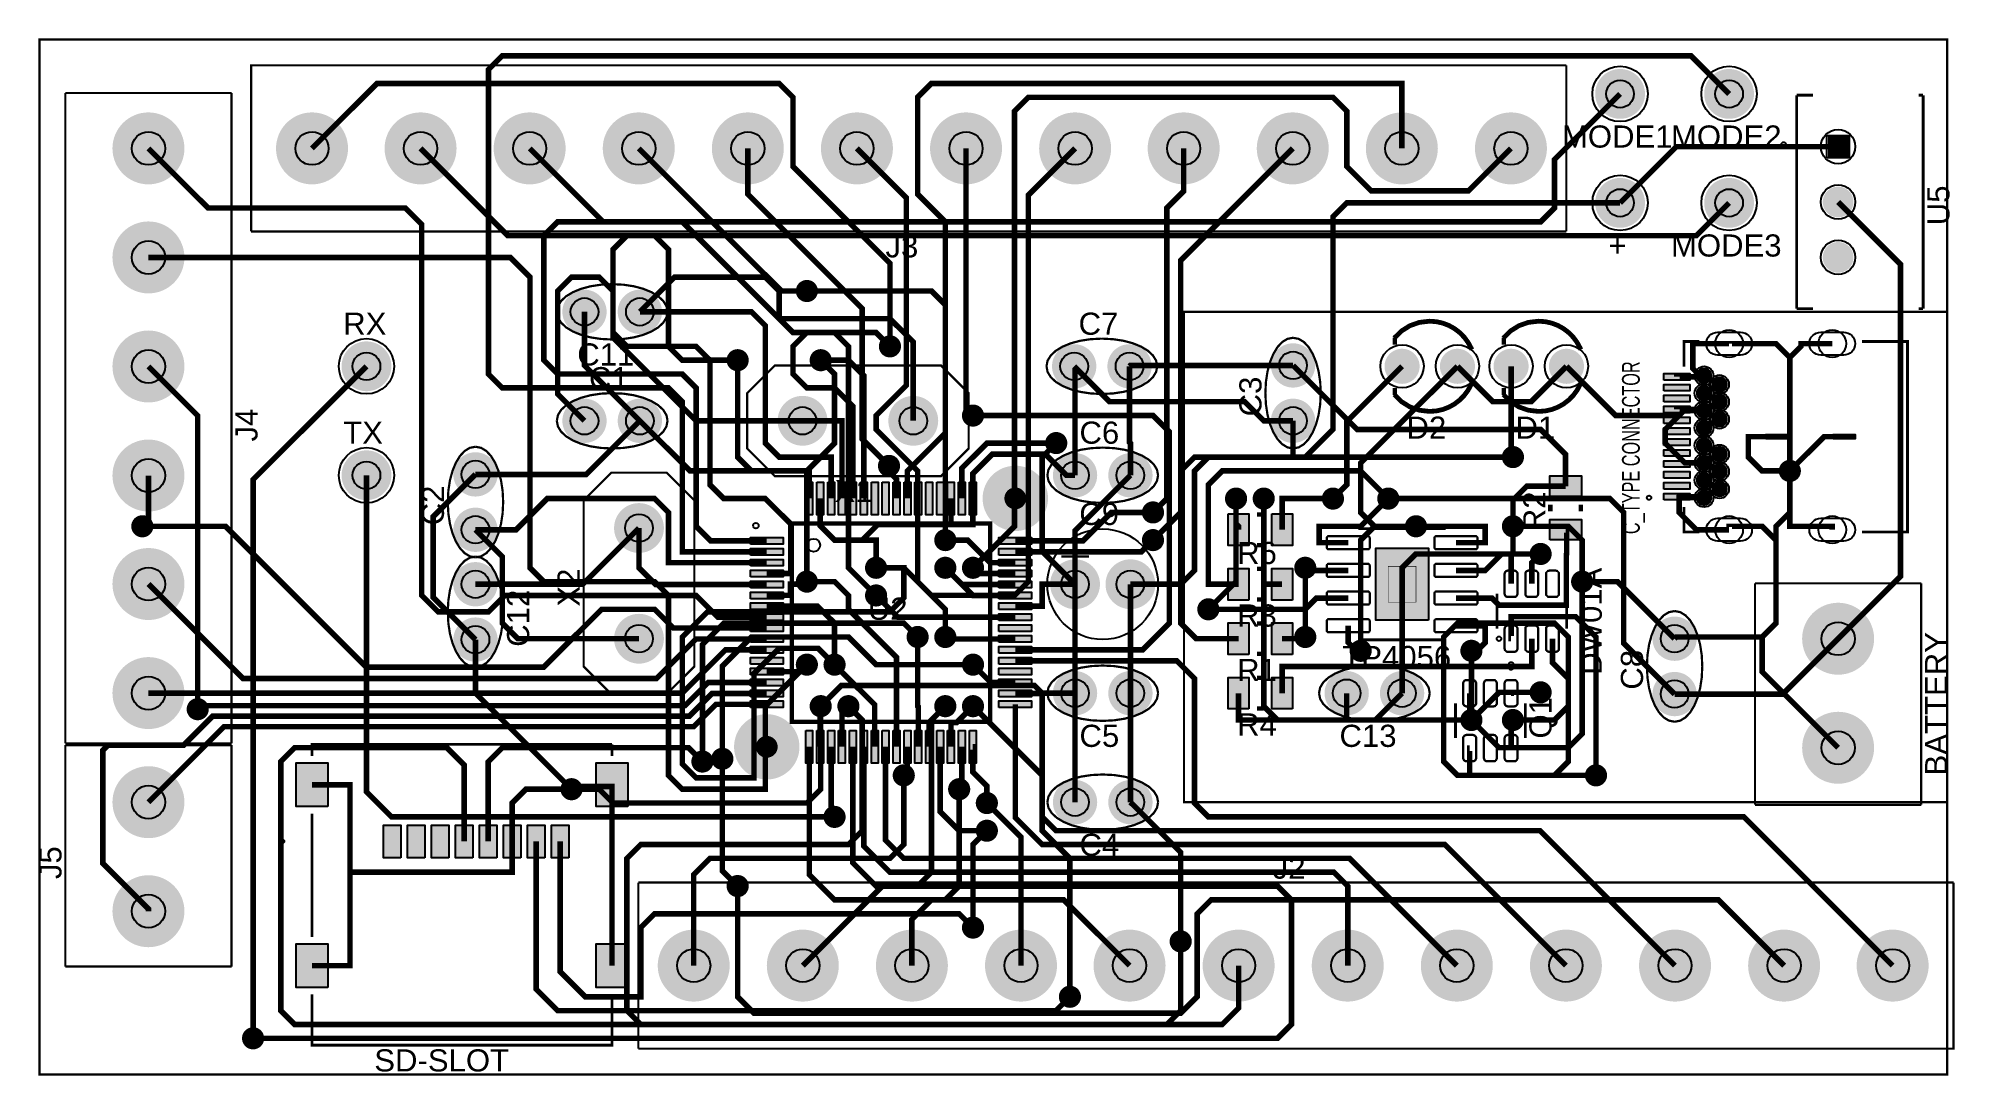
# Model space of a CAD drawing. Header units: centimetres. Extents: x -2.26 to 6.53, y -1.51 to 3.26.
import ezdxf

# ---------------------------------------------------------------- set-up
doc = ezdxf.new("R2010")
doc.units = ezdxf.units.CM
doc.layers.get('0').update_dxf_attribs({"linetype": 'CONTINUOUS'})
for name, color, linetype in [('1', 1, 'CONTINUOUS'), ('2', 2, 'CONTINUOUS'), ('3', 3, 'CONTINUOUS'), ('4', 4, 'CONTINUOUS'), ('5', 5, 'CONTINUOUS'), ('6', 6, 'CONTINUOUS'), ('7', 7, 'CONTINUOUS')]:
    doc.layers.add(name, color=color, linetype=linetype)

msp = doc.modelspace()

# ---------------------------------------------------------------- texts
at = {"layer": '4', "width": 1.05}
for s, p in [('MODE1', (4.7333, 2.75362)), ('MODE1', (4.7333, 2.75362)), ('MODE1', (4.7333, 2.75362)), ('MODE2', (5.2333, 2.75362)), ('MODE2', (5.2333, 2.75362)), ('MODE2', (5.2333, 2.75362)), ('J3', (1.63043, 2.24962)), ('J3', (1.63043, 2.24962)), ('J3', (1.63043, 2.24962)), ('+', (4.94666, 2.25362)), ('+', (4.94666, 2.25362)), ('+', (4.94666, 2.25362)), ('MODE3', (5.2333, 2.25362)), ('MODE3', (5.2333, 2.25362)), ('MODE3', (5.2333, 2.25362)), ('RX', (-0.85668, 1.89478)), ('RX', (-0.85668, 1.89478)), ('RX', (-0.85668, 1.89478)), ('C7', (2.51632, 1.89478)), ('C7', (2.51632, 1.89478)), ('C7', (2.51632, 1.89478)), ('C11', (0.21698, 1.75362)), ('C11', (0.21698, 1.75362)), ('C11', (0.21698, 1.75362)), ('C1', (0.27032, 1.64478)), ('C1', (0.27032, 1.64478)), ('C1', (0.27032, 1.64478)), ('TX', (-0.85668, 1.39478)), ('TX', (-0.85668, 1.39478)), ('TX', (-0.85668, 1.39478)), ('C6', (2.52032, 1.39478)), ('C6', (2.52032, 1.39478)), ('C6', (2.52032, 1.39478)), ('D2', (4.02032, 1.4177)), ('D2', (4.02032, 1.4177)), ('D2', (4.02032, 1.4177)), ('D1', (4.52032, 1.4177)), ('D1', (4.52032, 1.4177)), ('D1', (4.52032, 1.4177)), ('X1', (1.39732, 1.12662)), ('X1', (1.39732, 1.12662)), ('X1', (1.39732, 1.12662)), ('C9', (2.5194, 1.02178)), ('C9', (2.5194, 1.02178)), ('C9', (2.5194, 1.02178)), ('R6', (3.24332, 0.8427)), ('R6', (3.24332, 0.8427)), ('R6', (3.24332, 0.8427)), ('U2', (1.54932, 0.5867)), ('U2', (1.54932, 0.5867)), ('U2', (1.54932, 0.5867)), ('R3', (3.24332, 0.5557)), ('R3', (3.24332, 0.5557)), ('R3', (3.24332, 0.5557)), ('TP4056', (3.72571, 0.3652)), ('TP4056', (3.72571, 0.3652)), ('TP4056', (3.72571, 0.3652)), ('R1', (3.24332, 0.3057)), ('R1', (3.24332, 0.3057)), ('R1', (3.24332, 0.3057)), ('C5', (2.52032, 0.00362)), ('C5', (2.52032, 0.00362)), ('C5', (2.52032, 0.00362)), ('R4', (3.24332, 0.0557)), ('R4', (3.24332, 0.0557)), ('R4', (3.24332, 0.0557)), ('C13', (3.71298, 0.00362)), ('C13', (3.71298, 0.00362)), ('C13', (3.71298, 0.00362)), ('C4', (2.52032, -0.49638)), ('C4', (2.52032, -0.49638)), ('C4', (2.52032, -0.49638)), ('J2', (3.40659, -0.60122)), ('J2', (3.40659, -0.60122)), ('J2', (3.40659, -0.60122)), ('SD-SLOT', (-0.71413, -1.48565)), ('SD-SLOT', (-0.71413, -1.48565)), ('SD-SLOT', (-0.71413, -1.48565))]:
    msp.add_text(s, height=0.1016, dxfattribs=at).set_placement(p)
at = {"layer": '4'}
for s, height, width, p in [('U5', 0.1016, 1.05, (6.51065, 2.39732)), ('U5', 0.1016, 1.05, (6.51065, 2.39732)), ('U5', 0.1016, 1.05, (6.51065, 2.39732)), ('C_TYPE CONNECTOR', 0.08128, 0.6875, (5.090141, 0.97996)), ('C_TYPE CONNECTOR', 0.08128, 0.6875, (5.090141, 0.97996)), ('C_TYPE CONNECTOR', 0.08128, 0.6875, (5.090141, 0.97996)), ('C3', 0.1016, 1.05, (3.35522, 1.52032)), ('C3', 0.1016, 1.05, (3.35522, 1.52032)), ('C3', 0.1016, 1.05, (3.35522, 1.52032)), ('J4', 0.1016, 1.05, (-1.24962, 1.40507)), ('J4', 0.1016, 1.05, (-1.24962, 1.40507)), ('J4', 0.1016, 1.05, (-1.24962, 1.40507)), ('C2', 0.1016, 1.05, (-0.39478, 1.02032)), ('C2', 0.1016, 1.05, (-0.39478, 1.02032)), ('C2', 0.1016, 1.05, (-0.39478, 1.02032)), ('R2', 0.1016, 1.05, (4.6573, 0.99332)), ('R2', 0.1016, 1.05, (4.6573, 0.99332)), ('R2', 0.1016, 1.05, (4.6573, 0.99332)), ('X2', 0.1016, 1.05, (0.22822, 0.64732)), ('X2', 0.1016, 1.05, (0.22822, 0.64732)), ('X2', 0.1016, 1.05, (0.22822, 0.64732)), ('DW01A', 0.1016, 1.05, (4.915946, 0.33455)), ('DW01A', 0.1016, 1.05, (4.915946, 0.33455)), ('DW01A', 0.1016, 1.05, (4.915946, 0.33455)), ('C12', 0.1016, 1.05, (-0.00362, 0.46298)), ('C12', 0.1016, 1.05, (-0.00362, 0.46298)), ('C12', 0.1016, 1.05, (-0.00362, 0.46298)), ('BATTERY', 0.1016, 1.05, (6.50038, -0.12738)), ('BATTERY', 0.1016, 1.05, (6.50038, -0.12738)), ('BATTERY', 0.1016, 1.05, (6.50038, -0.12738)), ('C8', 0.1016, 1.05, (5.10522, 0.26632)), ('C8', 0.1016, 1.05, (5.10522, 0.26632)), ('C8', 0.1016, 1.05, (5.10522, 0.26632)), ('Q1', 0.1016, 1.05, (4.685654, 0.04207)), ('Q1', 0.1016, 1.05, (4.685654, 0.04207)), ('Q1', 0.1016, 1.05, (4.685654, 0.04207)), ('J5', 0.1016, 1.05, (-2.14878, -0.60306)), ('J5', 0.1016, 1.05, (-2.14878, -0.60306)), ('J5', 0.1016, 1.05, (-2.14878, -0.60306))]:
    msp.add_text(s, height=height, rotation=90, dxfattribs=dict(at, width=width)).set_placement(p)

# ---------------------------------------------------------------- blocks, each defined once
blk = doc.blocks.new('RPAD')
blk.add_trace([(-0.5, -0.5), (-0.5, 0.5), (0.5, -0.5), (0.5, 0.5)])
blk = doc.blocks.new('EPAD')
at = {"const_width": 0.5}
blk.add_lwpolyline([(-0.25, 0, 1), (0.25, 0, 1)], format="xyb", close=True, dxfattribs=at)

# ---------------------------------------------------------------- linework, layer by layer
for points in [[(5.395, 1.854001), (5.396067, 1.86458), (5.399126, 1.874434), (5.403967, 1.883351), (5.410379, 1.891121), (5.418149, 1.897532), (5.427066, 1.902374), (5.43692, 1.905433), (5.447499, 1.9065), (5.552501, 1.9065), (5.56308, 1.905433), (5.572934, 1.902374), (5.581851, 1.897532), (5.589621, 1.891121), (5.596033, 1.883351), (5.600874, 1.874434), (5.603933, 1.86458), (5.605, 1.853999), (5.603933, 1.84342), (5.600874, 1.833566), (5.596033, 1.824649), (5.589621, 1.816879), (5.581851, 1.810468), (5.572934, 1.805626), (5.56308, 1.802567), (5.552501, 1.8015), (5.447499, 1.8015), (5.43692, 1.802567), (5.427066, 1.805626), (5.418149, 1.810468), (5.410379, 1.816879), (5.403967, 1.824649), (5.399126, 1.833566), (5.396067, 1.84342), (5.395, 1.854001)], [(5.868, 1.854001), (5.869067, 1.86458), (5.872126, 1.874434), (5.876967, 1.883351), (5.883379, 1.891121), (5.891149, 1.897532), (5.900066, 1.902374), (5.90992, 1.905433), (5.920499, 1.9065), (6.025501, 1.9065), (6.03608, 1.905433), (6.045934, 1.902374), (6.054851, 1.897532), (6.062621, 1.891121), (6.069033, 1.883351), (6.073874, 1.874434), (6.076933, 1.86458), (6.078, 1.853999), (6.076933, 1.84342), (6.073874, 1.833566), (6.069033, 1.824649), (6.062621, 1.816879), (6.054851, 1.810468), (6.045934, 1.805626), (6.03608, 1.802567), (6.025501, 1.8015), (5.920499, 1.8015), (5.90992, 1.802567), (5.900066, 1.805626), (5.891149, 1.810468), (5.883379, 1.816879), (5.876967, 1.824649), (5.872126, 1.833566), (5.869067, 1.84342), (5.868, 1.854001)], [(5.395, 1.000001), (5.396067, 1.01058), (5.399126, 1.020434), (5.403967, 1.029351), (5.410379, 1.037121), (5.418149, 1.043532), (5.427066, 1.048374), (5.43692, 1.051433), (5.447499, 1.0525), (5.552501, 1.0525), (5.56308, 1.051433), (5.572934, 1.048374), (5.581851, 1.043532), (5.589621, 1.037121), (5.596033, 1.029351), (5.600874, 1.020434), (5.603933, 1.01058), (5.605, 0.999999), (5.603933, 0.98942), (5.600874, 0.979566), (5.596033, 0.970649), (5.589621, 0.962879), (5.581851, 0.956468), (5.572934, 0.951626), (5.56308, 0.948567), (5.552501, 0.9475), (5.447499, 0.9475), (5.43692, 0.948567), (5.427066, 0.951626), (5.418149, 0.956468), (5.410379, 0.962879), (5.403967, 0.970649), (5.399126, 0.979566), (5.396067, 0.98942), (5.395, 1.000001)], [(5.868, 1.000001), (5.869067, 1.01058), (5.872126, 1.020434), (5.876967, 1.029351), (5.883379, 1.037121), (5.891149, 1.043532), (5.900066, 1.048374), (5.90992, 1.051433), (5.920499, 1.0525), (6.025501, 1.0525), (6.03608, 1.051433), (6.045934, 1.048374), (6.054851, 1.043532), (6.062621, 1.037121), (6.069033, 1.029351), (6.073874, 1.020434), (6.076933, 1.01058), (6.078, 0.999999), (6.076933, 0.98942), (6.073874, 0.979566), (6.069033, 0.970649), (6.062621, 0.962879), (6.054851, 0.956468), (6.045934, 0.951626), (6.03608, 0.948567), (6.025501, 0.9475), (5.920499, 0.9475), (5.90992, 0.948567), (5.900066, 0.951626), (5.891149, 0.956468), (5.883379, 0.962879), (5.876967, 0.970649), (5.872126, 0.979566), (5.869067, 0.98942), (5.868, 1.000001)]]:
    msp.add_lwpolyline(points, close=True)
for centre, radius in [((5, 3), 0.0635), ((5.5, 3), 0.0635), ((-1.75, 2.75), 0.0762), ((-0.99974, 2.75), 0.0762), ((-0.5019, 2.75), 0.0762), ((-0.00152, 2.75), 0.0762), ((0.49886, 2.75), 0.0762), ((0.99924, 2.75), 0.0762), ((1.49962, 2.75), 0.0762), ((2, 2.75), 0.0762), ((2.50038, 2.75), 0.0762), ((2.99822, 2.75), 0.0762), ((3.4986, 2.75), 0.0762), ((3.99898, 2.75), 0.0762), ((4.49936, 2.75), 0.0762), ((6, 2.758), 0.07874), ((5, 2.5), 0.0635), ((5.5, 2.5), 0.0635), ((6, 2.504), 0.07874), ((-1.75, 2.24962), 0.0762), ((6, 2.25), 0.07874), ((1.27, 2.0955), 0.0254), ((0.25, 2), 0.0635), ((0.504, 2), 0.0635), ((1.651, 1.8415), 0.0254), ((4, 1.75), 0.09906), ((4.254, 1.75), 0.09906), ((4.5, 1.75), 0.09906), ((4.754, 1.75), 0.09906), ((5.5, 1.854), 0.0635), ((5.973, 1.854), 0.0635), ((-1.75, 1.74924), 0.0762), ((-0.75, 1.75), 0.0635), ((0.9525, 1.778), 0.0254), ((1.3335, 1.778), 0.0254), ((2.496, 1.75), 0.0635), ((2.75, 1.75), 0.0635), ((3.5, 1.754), 0.0635), ((5.38499, 1.707), 0.04318), ((5.38499, 1.627), 0.04318), ((5.456, 1.667), 0.04318), ((5.38499, 1.547), 0.04318), ((5.456, 1.587), 0.04318), ((0.25, 1.5), 0.0635), ((0.504, 1.5), 0.0635), ((1.25, 1.5), 0.0635), ((1.758, 1.5), 0.0635), ((2.032, 1.524), 0.0254), ((3.5, 1.5), 0.0635), ((5.38499, 1.467), 0.04318), ((5.456, 1.50701), 0.04318), ((2.413747, 1.397747), 0.0254), ((5.38499, 1.387), 0.04318), ((-1.75, 1.24886), 0.0762), ((4.5085, 1.3335), 0.0254), ((5.38499, 1.307), 0.04318), ((5.456, 1.34699), 0.04318), ((-0.75, 1.25), 0.0635), ((-0.25, 1.254), 0.0635), ((1.646809, 1.292986), 0.0254), ((2.5, 1.25), 0.0635), ((2.754, 1.25), 0.0635), ((5.38499, 1.227), 0.04318), ((5.456, 1.267), 0.04318), ((5.7785, 1.27), 0.0254), ((3.2385, 1.143), 0.0254), ((3.3655, 1.143), 0.0254), ((3.683, 1.143), 0.0254), ((3.937, 1.143), 0.0254), ((5.38499, 1.147), 0.04318), ((5.456, 1.187), 0.04318), ((-0.25, 1), 0.0635), ((0.5, 1.008), 0.0635), ((2.8575, 1.0795), 0.0254), ((5.5, 1), 0.0635), ((5.973, 1), 0.0635), ((-1.778, 1.016), 0.0254), ((1.905, 0.9525), 0.0254), ((2.8575, 0.9525), 0.0254), ((4.064, 1.016), 0.0254), ((4.5085, 1.016), 0.0254), ((4.6355, 0.889), 0.0254), ((-1.75, 0.75102), 0.0762), ((-0.25, 0.75), 0.0635), ((1.5875, 0.8255), 0.0254), ((1.905, 0.8255), 0.0254), ((2.032, 0.8255), 0.0254), ((2.5, 0.75), 0.0635), ((2.754, 0.75), 0.0635), ((3.556, 0.8255), 0.0254), ((1.27, 0.762), 0.0254), ((1.5875, 0.6985), 0.0254), ((4.826, 0.762), 0.0254), ((3.1115, 0.635), 0.0254), ((-0.25, 0.496), 0.0635), ((0.5, 0.5), 0.0635), ((1.778, 0.508), 0.0254), ((1.905, 0.508), 0.0254), ((3.556, 0.508), 0.0254), ((5.25, 0.5), 0.0635), ((6, 0.5), 0.0762), ((3.81, 0.4445), 0.0254), ((4.318, 0.4445), 0.0254), ((1.27, 0.381), 0.0254), ((1.397, 0.381), 0.0254), ((2.032, 0.381), 0.0254), ((-1.75, 0.25064), 0.0762), ((2.5, 0.25), 0.0635), ((2.754, 0.25), 0.0635), ((3.746, 0.25), 0.0635), ((4, 0.25), 0.0635), ((4.6355, 0.254), 0.0254), ((5.25, 0.246), 0.0635), ((-1.524, 0.176709), 0.0254), ((1.3335, 0.1905), 0.0254), ((1.4605, 0.1905), 0.0254), ((1.905, 0.1905), 0.0254), ((2.032, 0.1905), 0.0254), ((4.318, 0.127), 0.0254), ((4.5085, 0.127), 0.0254), ((6, -0.00038), 0.0762), ((0.790959, -0.0635), 0.0254), ((0.8824, -0.050956), 0.0254), ((-1.75, -0.25), 0.0762), ((0.1905, -0.1905), 0.0254), ((1.7145, -0.127), 0.0254), ((1.9685, -0.1905), 0.0254), ((4.8895, -0.127), 0.0254), ((2.0955, -0.254), 0.0254), ((2.5, -0.25), 0.0635), ((2.754, -0.25), 0.0635), ((1.397, -0.3175), 0.0254), ((2.0955, -0.381), 0.0254), ((0.9525, -0.635), 0.0254), ((-1.75, -0.75038), 0.0762), ((2.032, -0.8255), 0.0254), ((2.9845, -0.889), 0.0254), ((0.75102, -1), 0.0762), ((1.2514, -1), 0.0762), ((1.75178, -1), 0.0762), ((2.25216, -1), 0.0762), ((2.75, -1), 0.0762), ((3.25038, -1), 0.0762), ((3.75076, -1), 0.0762), ((4.25114, -1), 0.0762), ((4.75152, -1), 0.0762), ((5.2519, -1), 0.0762), ((5.75228, -1), 0.0762), ((6.25012, -1), 0.0762), ((2.4765, -1.143), 0.0254), ((-1.27, -1.3335), 0.0254)]:
    msp.add_circle(centre, radius)
at = {"layer": '1'}
for points in [[(3.66009, 0.970358), (3.658776, 0.96995), (3.657587, 0.969304), (3.656551, 0.968449), (3.655696, 0.967413), (3.65505, 0.966224), (3.654642, 0.96491), (3.6545, 0.9635), (3.6545, 0.9175), (3.654642, 0.91609), (3.65505, 0.914776), (3.655696, 0.913587), (3.656551, 0.912551), (3.657587, 0.911696), (3.658776, 0.91105), (3.66009, 0.910642), (3.6615, 0.9105), (3.8445, 0.9105), (3.84591, 0.910642), (3.847224, 0.91105), (3.848413, 0.911696), (3.849449, 0.912551), (3.850304, 0.913587), (3.85095, 0.914776), (3.851358, 0.91609), (3.8515, 0.9175), (3.8515, 0.9635), (3.851358, 0.96491), (3.85095, 0.966224), (3.850304, 0.967413), (3.849449, 0.968449), (3.848413, 0.969304), (3.847224, 0.96995), (3.84591, 0.970358), (3.8445, 0.9705), (3.6615, 0.9705), (3.66009, 0.970358)], [(4.15409, 0.970358), (4.152776, 0.96995), (4.151587, 0.969304), (4.150551, 0.968449), (4.149696, 0.967413), (4.14905, 0.966224), (4.148642, 0.96491), (4.1485, 0.9635), (4.1485, 0.9175), (4.148642, 0.91609), (4.14905, 0.914776), (4.149696, 0.913587), (4.150551, 0.912551), (4.151587, 0.911696), (4.152776, 0.91105), (4.15409, 0.910642), (4.1555, 0.9105), (4.3385, 0.9105), (4.33991, 0.910642), (4.341224, 0.91105), (4.342413, 0.911696), (4.343449, 0.912551), (4.344304, 0.913587), (4.34495, 0.914776), (4.345358, 0.91609), (4.3455, 0.9175), (4.3455, 0.9635), (4.345358, 0.96491), (4.34495, 0.966224), (4.344304, 0.967413), (4.343449, 0.968449), (4.342413, 0.969304), (4.341224, 0.96995), (4.33991, 0.970358), (4.3385, 0.9705), (4.1555, 0.9705), (4.15409, 0.970358)], [(3.66009, 0.843358), (3.658776, 0.84295), (3.657587, 0.842304), (3.656551, 0.841449), (3.655696, 0.840413), (3.65505, 0.839224), (3.654642, 0.83791), (3.6545, 0.8365), (3.6545, 0.7905), (3.654642, 0.78909), (3.65505, 0.787776), (3.655696, 0.786587), (3.656551, 0.785551), (3.657587, 0.784696), (3.658776, 0.78405), (3.66009, 0.783642), (3.6615, 0.7835), (3.8445, 0.7835), (3.84591, 0.783642), (3.847224, 0.78405), (3.848413, 0.784696), (3.849449, 0.785551), (3.850304, 0.786587), (3.85095, 0.787776), (3.851358, 0.78909), (3.8515, 0.7905), (3.8515, 0.8365), (3.851358, 0.83791), (3.85095, 0.839224), (3.850304, 0.840413), (3.849449, 0.841449), (3.848413, 0.842304), (3.847224, 0.84295), (3.84591, 0.843358), (3.8445, 0.8435), (3.6615, 0.8435), (3.66009, 0.843358)], [(4.15409, 0.843358), (4.152776, 0.84295), (4.151587, 0.842304), (4.150551, 0.841449), (4.149696, 0.840413), (4.14905, 0.839224), (4.148642, 0.83791), (4.1485, 0.8365), (4.1485, 0.7905), (4.148642, 0.78909), (4.14905, 0.787776), (4.149696, 0.786587), (4.150551, 0.785551), (4.151587, 0.784696), (4.152776, 0.78405), (4.15409, 0.783642), (4.1555, 0.7835), (4.3385, 0.7835), (4.33991, 0.783642), (4.341224, 0.78405), (4.342413, 0.784696), (4.343449, 0.785551), (4.344304, 0.786587), (4.34495, 0.787776), (4.345358, 0.78909), (4.3455, 0.7905), (4.3455, 0.8365), (4.345358, 0.83791), (4.34495, 0.839224), (4.344304, 0.840413), (4.343449, 0.841449), (4.342413, 0.842304), (4.341224, 0.84295), (4.33991, 0.843358), (4.3385, 0.8435), (4.1555, 0.8435), (4.15409, 0.843358)], [(4.529195, 0.800523), (4.528321, 0.803338), (4.526938, 0.805886), (4.525106, 0.808106), (4.522886, 0.809938), (4.520338, 0.811321), (4.517523, 0.812195), (4.5145, 0.8125), (4.4855, 0.8125), (4.482477, 0.812195), (4.479662, 0.811321), (4.477114, 0.809938), (4.474894, 0.808106), (4.473062, 0.805886), (4.471679, 0.803338), (4.470805, 0.800523), (4.4705, 0.7975), (4.4705, 0.7065), (4.470805, 0.703477), (4.471679, 0.700662), (4.473062, 0.698114), (4.474894, 0.695894), (4.477114, 0.694062), (4.479662, 0.692679), (4.482477, 0.691805), (4.4855, 0.6915), (4.5145, 0.6915), (4.517523, 0.691805), (4.520338, 0.692679), (4.522886, 0.694062), (4.525106, 0.695894), (4.526938, 0.698114), (4.528321, 0.700662), (4.529195, 0.703477), (4.5295, 0.7065), (4.5295, 0.7975), (4.529195, 0.800523)], [(4.624191, 0.800523), (4.623317, 0.803338), (4.621934, 0.805886), (4.620102, 0.808106), (4.617882, 0.809938), (4.615334, 0.811321), (4.612519, 0.812195), (4.609496, 0.8125), (4.580496, 0.8125), (4.577473, 0.812195), (4.574658, 0.811321), (4.57211, 0.809938), (4.56989, 0.808106), (4.568058, 0.805886), (4.566675, 0.803338), (4.565801, 0.800523), (4.565496, 0.7975), (4.565496, 0.7065), (4.565801, 0.703477), (4.566675, 0.700662), (4.568058, 0.698114), (4.56989, 0.695894), (4.57211, 0.694062), (4.574658, 0.692679), (4.577473, 0.691805), (4.580496, 0.6915), (4.609496, 0.6915), (4.612519, 0.691805), (4.615334, 0.692679), (4.617882, 0.694062), (4.620102, 0.695894), (4.621934, 0.698114), (4.623317, 0.700662), (4.624191, 0.703477), (4.624496, 0.7065), (4.624496, 0.7975), (4.624191, 0.800523)], [(4.719187, 0.800523), (4.718313, 0.803338), (4.71693, 0.805886), (4.715098, 0.808106), (4.712878, 0.809938), (4.71033, 0.811321), (4.707515, 0.812195), (4.704492, 0.8125), (4.675492, 0.8125), (4.672469, 0.812195), (4.669654, 0.811321), (4.667106, 0.809938), (4.664886, 0.808106), (4.663054, 0.805886), (4.661671, 0.803338), (4.660797, 0.800523), (4.660492, 0.7975), (4.660492, 0.7065), (4.660797, 0.703477), (4.661671, 0.700662), (4.663054, 0.698114), (4.664886, 0.695894), (4.667106, 0.694062), (4.669654, 0.692679), (4.672469, 0.691805), (4.675492, 0.6915), (4.704492, 0.6915), (4.707515, 0.691805), (4.71033, 0.692679), (4.712878, 0.694062), (4.715098, 0.695894), (4.71693, 0.698114), (4.718313, 0.700662), (4.719187, 0.703477), (4.719492, 0.7065), (4.719492, 0.7975), (4.719187, 0.800523)], [(3.66009, 0.716358), (3.658776, 0.71595), (3.657587, 0.715304), (3.656551, 0.714449), (3.655696, 0.713413), (3.65505, 0.712224), (3.654642, 0.71091), (3.6545, 0.7095), (3.6545, 0.6635), (3.654642, 0.66209), (3.65505, 0.660776), (3.655696, 0.659587), (3.656551, 0.658551), (3.657587, 0.657696), (3.658776, 0.65705), (3.66009, 0.656642), (3.6615, 0.6565), (3.8445, 0.6565), (3.84591, 0.656642), (3.847224, 0.65705), (3.848413, 0.657696), (3.849449, 0.658551), (3.850304, 0.659587), (3.85095, 0.660776), (3.851358, 0.66209), (3.8515, 0.6635), (3.8515, 0.7095), (3.851358, 0.71091), (3.85095, 0.712224), (3.850304, 0.713413), (3.849449, 0.714449), (3.848413, 0.715304), (3.847224, 0.71595), (3.84591, 0.716358), (3.8445, 0.7165), (3.6615, 0.7165), (3.66009, 0.716358)], [(4.15409, 0.716358), (4.152776, 0.71595), (4.151587, 0.715304), (4.150551, 0.714449), (4.149696, 0.713413), (4.14905, 0.712224), (4.148642, 0.71091), (4.1485, 0.7095), (4.1485, 0.6635), (4.148642, 0.66209), (4.14905, 0.660776), (4.149696, 0.659587), (4.150551, 0.658551), (4.151587, 0.657696), (4.152776, 0.65705), (4.15409, 0.656642), (4.1555, 0.6565), (4.3385, 0.6565), (4.33991, 0.656642), (4.341224, 0.65705), (4.342413, 0.657696), (4.343449, 0.658551), (4.344304, 0.659587), (4.34495, 0.660776), (4.345358, 0.66209), (4.3455, 0.6635), (4.3455, 0.7095), (4.345358, 0.71091), (4.34495, 0.712224), (4.344304, 0.713413), (4.343449, 0.714449), (4.342413, 0.715304), (4.341224, 0.71595), (4.33991, 0.716358), (4.3385, 0.7165), (4.1555, 0.7165), (4.15409, 0.716358)], [(3.66009, 0.589358), (3.658776, 0.58895), (3.657587, 0.588304), (3.656551, 0.587449), (3.655696, 0.586413), (3.65505, 0.585224), (3.654642, 0.58391), (3.6545, 0.5825), (3.6545, 0.5365), (3.654642, 0.53509), (3.65505, 0.533776), (3.655696, 0.532587), (3.656551, 0.531551), (3.657587, 0.530696), (3.658776, 0.53005), (3.66009, 0.529642), (3.6615, 0.5295), (3.8445, 0.5295), (3.84591, 0.529642), (3.847224, 0.53005), (3.848413, 0.530696), (3.849449, 0.531551), (3.850304, 0.532587), (3.85095, 0.533776), (3.851358, 0.53509), (3.8515, 0.5365), (3.8515, 0.5825), (3.851358, 0.58391), (3.85095, 0.585224), (3.850304, 0.586413), (3.849449, 0.587449), (3.848413, 0.588304), (3.847224, 0.58895), (3.84591, 0.589358), (3.8445, 0.5895), (3.6615, 0.5895), (3.66009, 0.589358)], [(4.15409, 0.589358), (4.152776, 0.58895), (4.151587, 0.588304), (4.150551, 0.587449), (4.149696, 0.586413), (4.14905, 0.585224), (4.148642, 0.58391), (4.1485, 0.5825), (4.1485, 0.5365), (4.148642, 0.53509), (4.14905, 0.533776), (4.149696, 0.532587), (4.150551, 0.531551), (4.151587, 0.530696), (4.152776, 0.53005), (4.15409, 0.529642), (4.1555, 0.5295), (4.3385, 0.5295), (4.33991, 0.529642), (4.341224, 0.53005), (4.342413, 0.530696), (4.343449, 0.531551), (4.344304, 0.532587), (4.34495, 0.533776), (4.345358, 0.53509), (4.3455, 0.5365), (4.3455, 0.5825), (4.345358, 0.58391), (4.34495, 0.585224), (4.344304, 0.586413), (4.343449, 0.587449), (4.342413, 0.588304), (4.341224, 0.58895), (4.33991, 0.589358), (4.3385, 0.5895), (4.1555, 0.5895), (4.15409, 0.589358)], [(4.529195, 0.548523), (4.528321, 0.551338), (4.526938, 0.553886), (4.525106, 0.556106), (4.522886, 0.557938), (4.520338, 0.559321), (4.517523, 0.560195), (4.5145, 0.5605), (4.4855, 0.5605), (4.482477, 0.560195), (4.479662, 0.559321), (4.477114, 0.557938), (4.474894, 0.556106), (4.473062, 0.553886), (4.471679, 0.551338), (4.470805, 0.548523), (4.4705, 0.5455), (4.4705, 0.4545), (4.470805, 0.451477), (4.471679, 0.448662), (4.473062, 0.446114), (4.474894, 0.443894), (4.477114, 0.442062), (4.479662, 0.440679), (4.482477, 0.439805), (4.4855, 0.4395), (4.5145, 0.4395), (4.517523, 0.439805), (4.520338, 0.440679), (4.522886, 0.442062), (4.525106, 0.443894), (4.526938, 0.446114), (4.528321, 0.448662), (4.529195, 0.451477), (4.5295, 0.4545), (4.5295, 0.5455), (4.529195, 0.548523)], [(4.624191, 0.548523), (4.623317, 0.551338), (4.621934, 0.553886), (4.620102, 0.556106), (4.617882, 0.557938), (4.615334, 0.559321), (4.612519, 0.560195), (4.609496, 0.5605), (4.580496, 0.5605), (4.577473, 0.560195), (4.574658, 0.559321), (4.57211, 0.557938), (4.56989, 0.556106), (4.568058, 0.553886), (4.566675, 0.551338), (4.565801, 0.548523), (4.565496, 0.5455), (4.565496, 0.4545), (4.565801, 0.451477), (4.566675, 0.448662), (4.568058, 0.446114), (4.56989, 0.443894), (4.57211, 0.442062), (4.574658, 0.440679), (4.577473, 0.439805), (4.580496, 0.4395), (4.609496, 0.4395), (4.612519, 0.439805), (4.615334, 0.440679), (4.617882, 0.442062), (4.620102, 0.443894), (4.621934, 0.446114), (4.623317, 0.448662), (4.624191, 0.451477), (4.624496, 0.4545), (4.624496, 0.5455), (4.624191, 0.548523)], [(4.719187, 0.548523), (4.718313, 0.551338), (4.71693, 0.553886), (4.715098, 0.556106), (4.712878, 0.557938), (4.71033, 0.559321), (4.707515, 0.560195), (4.704492, 0.5605), (4.675492, 0.5605), (4.672469, 0.560195), (4.669654, 0.559321), (4.667106, 0.557938), (4.664886, 0.556106), (4.663054, 0.553886), (4.661671, 0.551338), (4.660797, 0.548523), (4.660492, 0.5455), (4.660492, 0.4545), (4.660797, 0.451477), (4.661671, 0.448662), (4.663054, 0.446114), (4.664886, 0.443894), (4.667106, 0.442062), (4.669654, 0.440679), (4.672469, 0.439805), (4.675492, 0.4395), (4.704492, 0.4395), (4.707515, 0.439805), (4.71033, 0.440679), (4.712878, 0.442062), (4.715098, 0.443894), (4.71693, 0.446114), (4.718313, 0.448662), (4.719187, 0.451477), (4.719492, 0.4545), (4.719492, 0.5455), (4.719187, 0.548523)], [(4.280813, 0.201477), (4.281687, 0.198662), (4.28307, 0.196114), (4.284902, 0.193894), (4.287122, 0.192062), (4.28967, 0.190679), (4.292485, 0.189805), (4.295508, 0.1895), (4.324508, 0.1895), (4.327531, 0.189805), (4.330346, 0.190679), (4.332894, 0.192062), (4.335114, 0.193894), (4.336946, 0.196114), (4.338329, 0.198662), (4.339203, 0.201477), (4.339508, 0.2045), (4.339508, 0.2955), (4.339203, 0.298523), (4.338329, 0.301338), (4.336946, 0.303886), (4.335114, 0.306106), (4.332894, 0.307938), (4.330346, 0.309321), (4.327531, 0.310195), (4.324508, 0.3105), (4.295508, 0.3105), (4.292485, 0.310195), (4.28967, 0.309321), (4.287122, 0.307938), (4.284902, 0.306106), (4.28307, 0.303886), (4.281687, 0.301338), (4.280813, 0.298523), (4.280508, 0.2955), (4.280508, 0.2045), (4.280813, 0.201477)], [(4.375809, 0.201477), (4.376683, 0.198662), (4.378066, 0.196114), (4.379898, 0.193894), (4.382118, 0.192062), (4.384666, 0.190679), (4.387481, 0.189805), (4.390504, 0.1895), (4.419504, 0.1895), (4.422527, 0.189805), (4.425342, 0.190679), (4.42789, 0.192062), (4.43011, 0.193894), (4.431942, 0.196114), (4.433325, 0.198662), (4.434199, 0.201477), (4.434504, 0.2045), (4.434504, 0.2955), (4.434199, 0.298523), (4.433325, 0.301338), (4.431942, 0.303886), (4.43011, 0.306106), (4.42789, 0.307938), (4.425342, 0.309321), (4.422527, 0.310195), (4.419504, 0.3105), (4.390504, 0.3105), (4.387481, 0.310195), (4.384666, 0.309321), (4.382118, 0.307938), (4.379898, 0.306106), (4.378066, 0.303886), (4.376683, 0.301338), (4.375809, 0.298523), (4.375504, 0.2955), (4.375504, 0.2045), (4.375809, 0.201477)], [(4.470805, 0.201477), (4.471679, 0.198662), (4.473062, 0.196114), (4.474894, 0.193894), (4.477114, 0.192062), (4.479662, 0.190679), (4.482477, 0.189805), (4.4855, 0.1895), (4.5145, 0.1895), (4.517523, 0.189805), (4.520338, 0.190679), (4.522886, 0.192062), (4.525106, 0.193894), (4.526938, 0.196114), (4.528321, 0.198662), (4.529195, 0.201477), (4.5295, 0.2045), (4.5295, 0.2955), (4.529195, 0.298523), (4.528321, 0.301338), (4.526938, 0.303886), (4.525106, 0.306106), (4.522886, 0.307938), (4.520338, 0.309321), (4.517523, 0.310195), (4.5145, 0.3105), (4.4855, 0.3105), (4.482477, 0.310195), (4.479662, 0.309321), (4.477114, 0.307938), (4.474894, 0.306106), (4.473062, 0.303886), (4.471679, 0.301338), (4.470805, 0.298523), (4.4705, 0.2955), (4.4705, 0.2045), (4.470805, 0.201477)], [(4.280813, -0.050523), (4.281687, -0.053338), (4.28307, -0.055886), (4.284902, -0.058106), (4.287122, -0.059938), (4.28967, -0.061321), (4.292485, -0.062195), (4.295508, -0.0625), (4.324508, -0.0625), (4.327531, -0.062195), (4.330346, -0.061321), (4.332894, -0.059938), (4.335114, -0.058106), (4.336946, -0.055886), (4.338329, -0.053338), (4.339203, -0.050523), (4.339508, -0.0475), (4.339508, 0.0435), (4.339203, 0.046523), (4.338329, 0.049338), (4.336946, 0.051886), (4.335114, 0.054106), (4.332894, 0.055938), (4.330346, 0.057321), (4.327531, 0.058195), (4.324508, 0.0585), (4.295508, 0.0585), (4.292485, 0.058195), (4.28967, 0.057321), (4.287122, 0.055938), (4.284902, 0.054106), (4.28307, 0.051886), (4.281687, 0.049338), (4.280813, 0.046523), (4.280508, 0.0435), (4.280508, -0.0475), (4.280813, -0.050523)], [(4.375809, -0.050523), (4.376683, -0.053338), (4.378066, -0.055886), (4.379898, -0.058106), (4.382118, -0.059938), (4.384666, -0.061321), (4.387481, -0.062195), (4.390504, -0.0625), (4.419504, -0.0625), (4.422527, -0.062195), (4.425342, -0.061321), (4.42789, -0.059938), (4.43011, -0.058106), (4.431942, -0.055886), (4.433325, -0.053338), (4.434199, -0.050523), (4.434504, -0.0475), (4.434504, 0.0435), (4.434199, 0.046523), (4.433325, 0.049338), (4.431942, 0.051886), (4.43011, 0.054106), (4.42789, 0.055938), (4.425342, 0.057321), (4.422527, 0.058195), (4.419504, 0.0585), (4.390504, 0.0585), (4.387481, 0.058195), (4.384666, 0.057321), (4.382118, 0.055938), (4.379898, 0.054106), (4.378066, 0.051886), (4.376683, 0.049338), (4.375809, 0.046523), (4.375504, 0.0435), (4.375504, -0.0475), (4.375809, -0.050523)], [(4.470805, -0.050523), (4.471679, -0.053338), (4.473062, -0.055886), (4.474894, -0.058106), (4.477114, -0.059938), (4.479662, -0.061321), (4.482477, -0.062195), (4.4855, -0.0625), (4.5145, -0.0625), (4.517523, -0.062195), (4.520338, -0.061321), (4.522886, -0.059938), (4.525106, -0.058106), (4.526938, -0.055886), (4.528321, -0.053338), (4.529195, -0.050523), (4.5295, -0.0475), (4.5295, 0.0435), (4.529195, 0.046523), (4.528321, 0.049338), (4.526938, 0.051886), (4.525106, 0.054106), (4.522886, 0.055938), (4.520338, 0.057321), (4.517523, 0.058195), (4.5145, 0.0585), (4.4855, 0.0585), (4.482477, 0.058195), (4.479662, 0.057321), (4.477114, 0.055938), (4.474894, 0.054106), (4.473062, 0.051886), (4.471679, 0.049338), (4.470805, 0.046523), (4.4705, 0.0435), (4.4705, -0.0475), (4.470805, -0.050523)]]:
    msp.add_lwpolyline(points, close=True, dxfattribs=at)
at = {"layer": '1', "const_width": 0.00254}
msp.add_lwpolyline([(3.936, 0.668), (4.064, 0.668), (4.064, 0.832), (3.936, 0.832), (3.936, 0.668)], dxfattribs=at)
msp.add_lwpolyline([(3.936, 0.668), (4.064, 0.668), (4.064, 0.832), (3.936, 0.832), (3.936, 0.668)], dxfattribs=at)
msp.add_lwpolyline([(3.936, 0.668), (4.064, 0.668), (4.064, 0.832), (3.936, 0.832), (3.936, 0.668)], dxfattribs=at)
at = {"layer": '2', "const_width": 0.01016}
msp.add_lwpolyline([(-2.25, -1.5), (6.5, -1.5), (6.5, 3.25), (-2.25, 3.25), (-2.25, -1.5)], dxfattribs=at)
msp.add_lwpolyline([(-2.25, -1.5), (6.5, -1.5), (6.5, 3.25), (-2.25, 3.25), (-2.25, -1.5)], dxfattribs=at)
msp.add_lwpolyline([(-2.25, -1.5), (6.5, -1.5), (6.5, 3.25), (-2.25, 3.25), (-2.25, -1.5)], dxfattribs=at)
at = {"layer": '3'}
for points, const_width in [([(4.75336, 3.131), (-1.27914, 3.131), (-1.27914, 2.369)], 0.01016), ([(4.75336, 3.131), (-1.27914, 3.131), (-1.27914, 2.369)], 0.01016), ([(4.75336, 3.131), (-1.27914, 3.131), (-1.27914, 2.369)], 0.01016), ([(4.75336, 3.131), (4.75336, 2.369)], 0.01016), ([(4.75336, 3.131), (4.75336, 2.369)], 0.01016), ([(4.75336, 3.131), (4.75336, 2.369)], 0.01016), ([(-2.131, 3.004), (-1.369, 3.004)], 0.01016), ([(-2.131, 0.0195), (-2.131, 3.004)], 0.01016), ([(-2.131, 3.004), (-1.369, 3.004)], 0.01016), ([(-2.131, 0.0195), (-2.131, 3.004)], 0.01016), ([(-2.131, 3.004), (-1.369, 3.004)], 0.01016), ([(-2.131, 0.0195), (-2.131, 3.004)], 0.01016), ([(-1.369, 3.004), (-1.369, 0.0195)], 0.01016), ([(-1.369, 3.004), (-1.369, 0.0195)], 0.01016), ([(-1.369, 3.004), (-1.369, 0.0195)], 0.01016), ([(5.81, 2.994), (5.885, 2.994)], 0.0127), ([(5.81, 2.014), (5.81, 2.994)], 0.0127), ([(5.81, 2.994), (5.885, 2.994)], 0.0127), ([(5.81, 2.014), (5.81, 2.994)], 0.0127), ([(5.81, 2.994), (5.885, 2.994)], 0.0127), ([(5.81, 2.014), (5.81, 2.994)], 0.0127), ([(6.369, 2.994), (6.39, 2.994)], 0.0127), ([(6.369, 2.994), (6.39, 2.994)], 0.0127), ([(6.369, 2.994), (6.39, 2.994)], 0.0127), ([(6.39, 2.994), (6.39, 2.014)], 0.0127), ([(6.39, 2.994), (6.39, 2.014)], 0.0127), ([(6.39, 2.994), (6.39, 2.014)], 0.0127), ([(4.75336, 2.369), (-1.27914, 2.369)], 0.01016), ([(4.75336, 2.369), (-1.27914, 2.369)], 0.01016), ([(4.75336, 2.369), (-1.27914, 2.369)], 0.01016), ([(0.123, 2), (0.12808, 2.025876), (0.142685, 2.049848), (0.165862, 2.071438), (0.19666, 2.09017), (0.234125, 2.105569), (0.277305, 2.117158), (0.325248, 2.12446), (0.377, 2.127)], 0.01016), ([(0.123, 2), (0.12808, 2.025876), (0.142685, 2.049848), (0.165862, 2.071438), (0.19666, 2.09017), (0.234125, 2.105569), (0.277305, 2.117158), (0.325248, 2.12446), (0.377, 2.127)], 0.01016), ([(0.123, 2), (0.12808, 2.025876), (0.142685, 2.049848), (0.165862, 2.071438), (0.19666, 2.09017), (0.234125, 2.105569), (0.277305, 2.117158), (0.325248, 2.12446), (0.377, 2.127)], 0.01016), ([(0.631, 2), (0.62592, 2.025876), (0.611315, 2.049848), (0.588138, 2.071438), (0.55734, 2.09017), (0.519875, 2.105569), (0.476695, 2.117158), (0.428752, 2.12446), (0.377, 2.127)], 0.01016), ([(0.631, 2), (0.62592, 2.025876), (0.611315, 2.049848), (0.588138, 2.071438), (0.55734, 2.09017), (0.519875, 2.105569), (0.476695, 2.117158), (0.428752, 2.12446), (0.377, 2.127)], 0.01016), ([(0.631, 2), (0.62592, 2.025876), (0.611315, 2.049848), (0.588138, 2.071438), (0.55734, 2.09017), (0.519875, 2.105569), (0.476695, 2.117158), (0.428752, 2.12446), (0.377, 2.127)], 0.01016), ([(0.123, 2), (0.12808, 1.974124), (0.142685, 1.950152), (0.165862, 1.928562), (0.19666, 1.90983), (0.234125, 1.894431), (0.277305, 1.882842), (0.325248, 1.87554), (0.377, 1.873)], 0.01016), ([(0.123, 2), (0.12808, 1.974124), (0.142685, 1.950152), (0.165862, 1.928562), (0.19666, 1.90983), (0.234125, 1.894431), (0.277305, 1.882842), (0.325248, 1.87554), (0.377, 1.873)], 0.01016), ([(0.123, 2), (0.12808, 1.974124), (0.142685, 1.950152), (0.165862, 1.928562), (0.19666, 1.90983), (0.234125, 1.894431), (0.277305, 1.882842), (0.325248, 1.87554), (0.377, 1.873)], 0.01016), ([(0.631, 2), (0.62592, 1.974124), (0.611315, 1.950152), (0.588138, 1.928562), (0.55734, 1.90983), (0.519875, 1.894431), (0.476695, 1.882842), (0.428752, 1.87554), (0.377, 1.873)], 0.01016), ([(0.631, 2), (0.62592, 1.974124), (0.611315, 1.950152), (0.588138, 1.928562), (0.55734, 1.90983), (0.519875, 1.894431), (0.476695, 1.882842), (0.428752, 1.87554), (0.377, 1.873)], 0.01016), ([(0.631, 2), (0.62592, 1.974124), (0.611315, 1.950152), (0.588138, 1.928562), (0.55734, 1.90983), (0.519875, 1.894431), (0.476695, 1.882842), (0.428752, 1.87554), (0.377, 1.873)], 0.01016), ([(3, -0.25), (6.5, -0.25), (6.5, 2), (3, 2), (3, -0.25)], 0.01016), ([(3, -0.25), (6.5, -0.25), (6.5, 2), (3, 2), (3, -0.25)], 0.01016), ([(3, -0.25), (6.5, -0.25), (6.5, 2), (3, 2), (3, -0.25)], 0.01016), ([(3.964466, 1.879713), (3.996868, 1.911746), (4.035469, 1.936096), (4.079078, 1.951576), (4.1265, 1.957), (4.157559, 1.954699), (4.187196, 1.948006), (4.215086, 1.937238), (4.240905, 1.922709), (4.264328, 1.904735), (4.28503, 1.883633), (4.302687, 1.859717), (4.316974, 1.833304), (4.32, 1.827)], 0.022), ([(3.964466, 1.879713), (3.996868, 1.911746), (4.035469, 1.936096), (4.079078, 1.951576), (4.1265, 1.957), (4.157559, 1.954699), (4.187196, 1.948006), (4.215086, 1.937238), (4.240905, 1.922709), (4.264328, 1.904735), (4.28503, 1.883633), (4.302687, 1.859717), (4.316974, 1.833304), (4.32, 1.827)], 0.022), ([(3.964466, 1.879713), (3.996868, 1.911746), (4.035469, 1.936096), (4.079078, 1.951576), (4.1265, 1.957), (4.157559, 1.954699), (4.187196, 1.948006), (4.215086, 1.937238), (4.240905, 1.922709), (4.264328, 1.904735), (4.28503, 1.883633), (4.302687, 1.859717), (4.316974, 1.833304), (4.32, 1.827)], 0.022), ([(4.464466, 1.879713), (4.496868, 1.911746), (4.535469, 1.936096), (4.579078, 1.951576), (4.6265, 1.957), (4.657559, 1.954699), (4.687196, 1.948006), (4.715086, 1.937238), (4.740905, 1.922709), (4.764328, 1.904735), (4.78503, 1.883633), (4.802687, 1.859717), (4.816974, 1.833304), (4.82, 1.827)], 0.022), ([(4.464466, 1.879713), (4.496868, 1.911746), (4.535469, 1.936096), (4.579078, 1.951576), (4.6265, 1.957), (4.657559, 1.954699), (4.687196, 1.948006), (4.715086, 1.937238), (4.740905, 1.922709), (4.764328, 1.904735), (4.78503, 1.883633), (4.802687, 1.859717), (4.816974, 1.833304), (4.82, 1.827)], 0.022), ([(4.464466, 1.879713), (4.496868, 1.911746), (4.535469, 1.936096), (4.579078, 1.951576), (4.6265, 1.957), (4.657559, 1.954699), (4.687196, 1.948006), (4.715086, 1.937238), (4.740905, 1.922709), (4.764328, 1.904735), (4.78503, 1.883633), (4.802687, 1.859717), (4.816974, 1.833304), (4.82, 1.827)], 0.022), ([(5.81, 2.014), (5.885, 2.014)], 0.0127), ([(5.81, 2.014), (5.885, 2.014)], 0.0127), ([(5.81, 2.014), (5.885, 2.014)], 0.0127), ([(6.39, 2.014), (6.369, 2.014)], 0.0127), ([(6.39, 2.014), (6.369, 2.014)], 0.0127), ([(6.39, 2.014), (6.369, 2.014)], 0.0127), ([(2.369, 1.75), (2.37408, 1.775876), (2.388685, 1.799848), (2.411862, 1.821438), (2.44266, 1.84017), (2.480125, 1.855569), (2.523305, 1.867158), (2.571248, 1.87446), (2.623, 1.877)], 0.01016), ([(2.369, 1.75), (2.37408, 1.775876), (2.388685, 1.799848), (2.411862, 1.821438), (2.44266, 1.84017), (2.480125, 1.855569), (2.523305, 1.867158), (2.571248, 1.87446), (2.623, 1.877)], 0.01016), ([(2.369, 1.75), (2.37408, 1.775876), (2.388685, 1.799848), (2.411862, 1.821438), (2.44266, 1.84017), (2.480125, 1.855569), (2.523305, 1.867158), (2.571248, 1.87446), (2.623, 1.877)], 0.01016), ([(2.877, 1.75), (2.87192, 1.775876), (2.857315, 1.799848), (2.834138, 1.821438), (2.80334, 1.84017), (2.765875, 1.855569), (2.722695, 1.867158), (2.674752, 1.87446), (2.623, 1.877)], 0.01016), ([(2.877, 1.75), (2.87192, 1.775876), (2.857315, 1.799848), (2.834138, 1.821438), (2.80334, 1.84017), (2.765875, 1.855569), (2.722695, 1.867158), (2.674752, 1.87446), (2.623, 1.877)], 0.01016), ([(2.877, 1.75), (2.87192, 1.775876), (2.857315, 1.799848), (2.834138, 1.821438), (2.80334, 1.84017), (2.765875, 1.855569), (2.722695, 1.867158), (2.674752, 1.87446), (2.623, 1.877)], 0.01016), ([(3.5, 1.881), (3.474124, 1.87592), (3.450152, 1.861315), (3.428562, 1.838138), (3.40983, 1.80734), (3.394431, 1.769875), (3.382842, 1.726695), (3.37554, 1.678752), (3.373, 1.627)], 0.01016), ([(3.5, 1.881), (3.474124, 1.87592), (3.450152, 1.861315), (3.428562, 1.838138), (3.40983, 1.80734), (3.394431, 1.769875), (3.382842, 1.726695), (3.37554, 1.678752), (3.373, 1.627)], 0.01016), ([(3.5, 1.881), (3.474124, 1.87592), (3.450152, 1.861315), (3.428562, 1.838138), (3.40983, 1.80734), (3.394431, 1.769875), (3.382842, 1.726695), (3.37554, 1.678752), (3.373, 1.627)], 0.01016), ([(3.5, 1.881), (3.525876, 1.87592), (3.549848, 1.861315), (3.571438, 1.838138), (3.59017, 1.80734), (3.605569, 1.769875), (3.617158, 1.726695), (3.62446, 1.678752), (3.627, 1.627)], 0.01016), ([(3.5, 1.881), (3.525876, 1.87592), (3.549848, 1.861315), (3.571438, 1.838138), (3.59017, 1.80734), (3.605569, 1.769875), (3.617158, 1.726695), (3.62446, 1.678752), (3.627, 1.627)], 0.01016), ([(3.5, 1.881), (3.525876, 1.87592), (3.549848, 1.861315), (3.571438, 1.838138), (3.59017, 1.80734), (3.605569, 1.769875), (3.617158, 1.726695), (3.62446, 1.678752), (3.627, 1.627)], 0.01016), ([(3.967, 1.85), (3.967, 1.882)], 0.02), ([(3.967, 1.85), (3.967, 1.882)], 0.02), ([(3.967, 1.85), (3.967, 1.882)], 0.02), ([(4.467, 1.85), (4.467, 1.882)], 0.02), ([(4.467, 1.85), (4.467, 1.882)], 0.02), ([(4.467, 1.85), (4.467, 1.882)], 0.02), ([(5.293, 1.749), (5.293, 1.864), (5.363, 1.864)], 0.0127), ([(5.293, 1.749), (5.293, 1.864), (5.363, 1.864)], 0.0127), ([(5.293, 1.749), (5.293, 1.864), (5.363, 1.864)], 0.0127), ([(6.11, 0.99), (6.318, 0.99), (6.318, 1.864), (6.11, 1.864)], 0.0127), ([(6.11, 0.99), (6.318, 0.99), (6.318, 1.864), (6.11, 1.864)], 0.0127), ([(6.11, 0.99), (6.318, 0.99), (6.318, 1.864), (6.11, 1.864)], 0.0127), ([(1.885, 1.246), (1.123, 1.246), (0.996, 1.373), (0.996, 1.627), (1.123, 1.754), (1.885, 1.754), (2.012, 1.627), (2.012, 1.373), (1.885, 1.246)], 0.01016), ([(1.885, 1.246), (1.123, 1.246), (0.996, 1.373), (0.996, 1.627), (1.123, 1.754), (1.885, 1.754), (2.012, 1.627), (2.012, 1.373), (1.885, 1.246)], 0.01016), ([(1.885, 1.246), (1.123, 1.246), (0.996, 1.373), (0.996, 1.627), (1.123, 1.754), (1.885, 1.754), (2.012, 1.627), (2.012, 1.373), (1.885, 1.246)], 0.01016), ([(2.369, 1.75), (2.37408, 1.724124), (2.388685, 1.700152), (2.411862, 1.678562), (2.44266, 1.65983), (2.480125, 1.644431), (2.523305, 1.632842), (2.571248, 1.62554), (2.623, 1.623)], 0.01016), ([(2.369, 1.75), (2.37408, 1.724124), (2.388685, 1.700152), (2.411862, 1.678562), (2.44266, 1.65983), (2.480125, 1.644431), (2.523305, 1.632842), (2.571248, 1.62554), (2.623, 1.623)], 0.01016), ([(2.369, 1.75), (2.37408, 1.724124), (2.388685, 1.700152), (2.411862, 1.678562), (2.44266, 1.65983), (2.480125, 1.644431), (2.523305, 1.632842), (2.571248, 1.62554), (2.623, 1.623)], 0.01016), ([(2.877, 1.75), (2.87192, 1.724124), (2.857315, 1.700152), (2.834138, 1.678562), (2.80334, 1.65983), (2.765875, 1.644431), (2.722695, 1.632842), (2.674752, 1.62554), (2.623, 1.623)], 0.01016), ([(2.877, 1.75), (2.87192, 1.724124), (2.857315, 1.700152), (2.834138, 1.678562), (2.80334, 1.65983), (2.765875, 1.644431), (2.722695, 1.632842), (2.674752, 1.62554), (2.623, 1.623)], 0.01016), ([(2.877, 1.75), (2.87192, 1.724124), (2.857315, 1.700152), (2.834138, 1.678562), (2.80334, 1.65983), (2.765875, 1.644431), (2.722695, 1.632842), (2.674752, 1.62554), (2.623, 1.623)], 0.01016), ([(3.964466, 1.620287), (3.996868, 1.588254), (4.035469, 1.563904), (4.079078, 1.548424), (4.1265, 1.543), (4.157559, 1.545301), (4.187196, 1.551994), (4.215086, 1.562762), (4.240905, 1.577291), (4.264328, 1.595265), (4.28503, 1.616367), (4.302687, 1.640283), (4.316974, 1.666696), (4.32, 1.673)], 0.022), ([(3.964466, 1.620287), (3.996868, 1.588254), (4.035469, 1.563904), (4.079078, 1.548424), (4.1265, 1.543), (4.157559, 1.545301), (4.187196, 1.551994), (4.215086, 1.562762), (4.240905, 1.577291), (4.264328, 1.595265), (4.28503, 1.616367), (4.302687, 1.640283), (4.316974, 1.666696), (4.32, 1.673)], 0.022), ([(3.964466, 1.620287), (3.996868, 1.588254), (4.035469, 1.563904), (4.079078, 1.548424), (4.1265, 1.543), (4.157559, 1.545301), (4.187196, 1.551994), (4.215086, 1.562762), (4.240905, 1.577291), (4.264328, 1.595265), (4.28503, 1.616367), (4.302687, 1.640283), (4.316974, 1.666696), (4.32, 1.673)], 0.022), ([(4.464466, 1.620287), (4.496868, 1.588254), (4.535469, 1.563904), (4.579078, 1.548424), (4.6265, 1.543), (4.657559, 1.545301), (4.687196, 1.551994), (4.715086, 1.562762), (4.740905, 1.577291), (4.764328, 1.595265), (4.78503, 1.616367), (4.802687, 1.640283), (4.816974, 1.666696), (4.82, 1.673)], 0.022), ([(4.464466, 1.620287), (4.496868, 1.588254), (4.535469, 1.563904), (4.579078, 1.548424), (4.6265, 1.543), (4.657559, 1.545301), (4.687196, 1.551994), (4.715086, 1.562762), (4.740905, 1.577291), (4.764328, 1.595265), (4.78503, 1.616367), (4.802687, 1.640283), (4.816974, 1.666696), (4.82, 1.673)], 0.022), ([(4.464466, 1.620287), (4.496868, 1.588254), (4.535469, 1.563904), (4.579078, 1.548424), (4.6265, 1.543), (4.657559, 1.545301), (4.687196, 1.551994), (4.715086, 1.562762), (4.740905, 1.577291), (4.764328, 1.595265), (4.78503, 1.616367), (4.802687, 1.640283), (4.816974, 1.666696), (4.82, 1.673)], 0.022), ([(0.123, 1.5), (0.12808, 1.525876), (0.142685, 1.549848), (0.165862, 1.571438), (0.19666, 1.59017), (0.234125, 1.605569), (0.277305, 1.617158), (0.325248, 1.62446), (0.377, 1.627)], 0.01016), ([(0.123, 1.5), (0.12808, 1.525876), (0.142685, 1.549848), (0.165862, 1.571438), (0.19666, 1.59017), (0.234125, 1.605569), (0.277305, 1.617158), (0.325248, 1.62446), (0.377, 1.627)], 0.01016), ([(0.123, 1.5), (0.12808, 1.525876), (0.142685, 1.549848), (0.165862, 1.571438), (0.19666, 1.59017), (0.234125, 1.605569), (0.277305, 1.617158), (0.325248, 1.62446), (0.377, 1.627)], 0.01016), ([(0.631, 1.5), (0.62592, 1.525876), (0.611315, 1.549848), (0.588138, 1.571438), (0.55734, 1.59017), (0.519875, 1.605569), (0.476695, 1.617158), (0.428752, 1.62446), (0.377, 1.627)], 0.01016), ([(0.631, 1.5), (0.62592, 1.525876), (0.611315, 1.549848), (0.588138, 1.571438), (0.55734, 1.59017), (0.519875, 1.605569), (0.476695, 1.617158), (0.428752, 1.62446), (0.377, 1.627)], 0.01016), ([(0.631, 1.5), (0.62592, 1.525876), (0.611315, 1.549848), (0.588138, 1.571438), (0.55734, 1.59017), (0.519875, 1.605569), (0.476695, 1.617158), (0.428752, 1.62446), (0.377, 1.627)], 0.01016), ([(3.5, 1.373), (3.474124, 1.37808), (3.450152, 1.392685), (3.428562, 1.415862), (3.40983, 1.44666), (3.394431, 1.484125), (3.382842, 1.527305), (3.37554, 1.575248), (3.373, 1.627)], 0.01016), ([(3.5, 1.373), (3.474124, 1.37808), (3.450152, 1.392685), (3.428562, 1.415862), (3.40983, 1.44666), (3.394431, 1.484125), (3.382842, 1.527305), (3.37554, 1.575248), (3.373, 1.627)], 0.01016), ([(3.5, 1.373), (3.474124, 1.37808), (3.450152, 1.392685), (3.428562, 1.415862), (3.40983, 1.44666), (3.394431, 1.484125), (3.382842, 1.527305), (3.37554, 1.575248), (3.373, 1.627)], 0.01016), ([(3.5, 1.373), (3.525876, 1.37808), (3.549848, 1.392685), (3.571438, 1.415862), (3.59017, 1.44666), (3.605569, 1.484125), (3.617158, 1.527305), (3.62446, 1.575248), (3.627, 1.627)], 0.01016), ([(3.5, 1.373), (3.525876, 1.37808), (3.549848, 1.392685), (3.571438, 1.415862), (3.59017, 1.44666), (3.605569, 1.484125), (3.617158, 1.527305), (3.62446, 1.575248), (3.627, 1.627)], 0.01016), ([(3.5, 1.373), (3.525876, 1.37808), (3.549848, 1.392685), (3.571438, 1.415862), (3.59017, 1.44666), (3.605569, 1.484125), (3.617158, 1.527305), (3.62446, 1.575248), (3.627, 1.627)], 0.01016), ([(3.967, 1.65), (3.967, 1.618)], 0.02), ([(3.967, 1.65), (3.967, 1.618)], 0.02), ([(3.967, 1.65), (3.967, 1.618)], 0.02), ([(4.467, 1.65), (4.467, 1.618)], 0.02), ([(4.467, 1.65), (4.467, 1.618)], 0.02), ([(4.467, 1.65), (4.467, 1.618)], 0.02), ([(0.123, 1.5), (0.12808, 1.474124), (0.142685, 1.450152), (0.165862, 1.428562), (0.19666, 1.40983), (0.234125, 1.394431), (0.277305, 1.382842), (0.325248, 1.37554), (0.377, 1.373)], 0.01016), ([(0.123, 1.5), (0.12808, 1.474124), (0.142685, 1.450152), (0.165862, 1.428562), (0.19666, 1.40983), (0.234125, 1.394431), (0.277305, 1.382842), (0.325248, 1.37554), (0.377, 1.373)], 0.01016), ([(0.123, 1.5), (0.12808, 1.474124), (0.142685, 1.450152), (0.165862, 1.428562), (0.19666, 1.40983), (0.234125, 1.394431), (0.277305, 1.382842), (0.325248, 1.37554), (0.377, 1.373)], 0.01016), ([(0.631, 1.5), (0.62592, 1.474124), (0.611315, 1.450152), (0.588138, 1.428562), (0.55734, 1.40983), (0.519875, 1.394431), (0.476695, 1.382842), (0.428752, 1.37554), (0.377, 1.373)], 0.01016), ([(0.631, 1.5), (0.62592, 1.474124), (0.611315, 1.450152), (0.588138, 1.428562), (0.55734, 1.40983), (0.519875, 1.394431), (0.476695, 1.382842), (0.428752, 1.37554), (0.377, 1.373)], 0.01016), ([(0.631, 1.5), (0.62592, 1.474124), (0.611315, 1.450152), (0.588138, 1.428562), (0.55734, 1.40983), (0.519875, 1.394431), (0.476695, 1.382842), (0.428752, 1.37554), (0.377, 1.373)], 0.01016), ([(-0.25, 1.381), (-0.275876, 1.37592), (-0.299848, 1.361315), (-0.321438, 1.338138), (-0.34017, 1.30734), (-0.355569, 1.269875), (-0.367158, 1.226695), (-0.37446, 1.178752), (-0.377, 1.127)], 0.01016), ([(-0.25, 1.381), (-0.275876, 1.37592), (-0.299848, 1.361315), (-0.321438, 1.338138), (-0.34017, 1.30734), (-0.355569, 1.269875), (-0.367158, 1.226695), (-0.37446, 1.178752), (-0.377, 1.127)], 0.01016), ([(-0.25, 1.381), (-0.275876, 1.37592), (-0.299848, 1.361315), (-0.321438, 1.338138), (-0.34017, 1.30734), (-0.355569, 1.269875), (-0.367158, 1.226695), (-0.37446, 1.178752), (-0.377, 1.127)], 0.01016), ([(-0.25, 1.381), (-0.224124, 1.37592), (-0.200152, 1.361315), (-0.178562, 1.338138), (-0.15983, 1.30734), (-0.144431, 1.269875), (-0.132842, 1.226695), (-0.12554, 1.178752), (-0.123, 1.127)], 0.01016), ([(-0.25, 1.381), (-0.224124, 1.37592), (-0.200152, 1.361315), (-0.178562, 1.338138), (-0.15983, 1.30734), (-0.144431, 1.269875), (-0.132842, 1.226695), (-0.12554, 1.178752), (-0.123, 1.127)], 0.01016), ([(-0.25, 1.381), (-0.224124, 1.37592), (-0.200152, 1.361315), (-0.178562, 1.338138), (-0.15983, 1.30734), (-0.144431, 1.269875), (-0.132842, 1.226695), (-0.12554, 1.178752), (-0.123, 1.127)], 0.01016), ([(2.373, 1.25), (2.37808, 1.275876), (2.392685, 1.299848), (2.415862, 1.321438), (2.44666, 1.34017), (2.484125, 1.355569), (2.527305, 1.367158), (2.575248, 1.37446), (2.627, 1.377)], 0.01016), ([(2.373, 1.25), (2.37808, 1.275876), (2.392685, 1.299848), (2.415862, 1.321438), (2.44666, 1.34017), (2.484125, 1.355569), (2.527305, 1.367158), (2.575248, 1.37446), (2.627, 1.377)], 0.01016), ([(2.373, 1.25), (2.37808, 1.275876), (2.392685, 1.299848), (2.415862, 1.321438), (2.44666, 1.34017), (2.484125, 1.355569), (2.527305, 1.367158), (2.575248, 1.37446), (2.627, 1.377)], 0.01016), ([(2.881, 1.25), (2.87592, 1.275876), (2.861315, 1.299848), (2.838138, 1.321438), (2.80734, 1.34017), (2.769875, 1.355569), (2.726695, 1.367158), (2.678752, 1.37446), (2.627, 1.377)], 0.01016), ([(2.881, 1.25), (2.87592, 1.275876), (2.861315, 1.299848), (2.838138, 1.321438), (2.80734, 1.34017), (2.769875, 1.355569), (2.726695, 1.367158), (2.678752, 1.37446), (2.627, 1.377)], 0.01016), ([(2.881, 1.25), (2.87592, 1.275876), (2.861315, 1.299848), (2.838138, 1.321438), (2.80734, 1.34017), (2.769875, 1.355569), (2.726695, 1.367158), (2.678752, 1.37446), (2.627, 1.377)], 0.01016), ([(0.246, 0.373), (0.246, 1.135), (0.373, 1.262), (0.627, 1.262), (0.754, 1.135), (0.754, 0.373), (0.627, 0.246), (0.373, 0.246), (0.246, 0.373)], 0.01016), ([(0.246, 0.373), (0.246, 1.135), (0.373, 1.262), (0.627, 1.262), (0.754, 1.135), (0.754, 0.373), (0.627, 0.246), (0.373, 0.246), (0.246, 0.373)], 0.01016), ([(0.246, 0.373), (0.246, 1.135), (0.373, 1.262), (0.627, 1.262), (0.754, 1.135), (0.754, 0.373), (0.627, 0.246), (0.373, 0.246), (0.246, 0.373)], 0.01016), ([(2.373, 1.25), (2.37808, 1.224124), (2.392685, 1.200152), (2.415862, 1.178562), (2.44666, 1.15983), (2.484125, 1.144431), (2.527305, 1.132842), (2.575248, 1.12554), (2.627, 1.123)], 0.01016), ([(2.373, 1.25), (2.37808, 1.224124), (2.392685, 1.200152), (2.415862, 1.178562), (2.44666, 1.15983), (2.484125, 1.144431), (2.527305, 1.132842), (2.575248, 1.12554), (2.627, 1.123)], 0.01016), ([(2.373, 1.25), (2.37808, 1.224124), (2.392685, 1.200152), (2.415862, 1.178562), (2.44666, 1.15983), (2.484125, 1.144431), (2.527305, 1.132842), (2.575248, 1.12554), (2.627, 1.123)], 0.01016), ([(2.881, 1.25), (2.87592, 1.224124), (2.861315, 1.200152), (2.838138, 1.178562), (2.80734, 1.15983), (2.769875, 1.144431), (2.726695, 1.132842), (2.678752, 1.12554), (2.627, 1.123)], 0.01016), ([(2.881, 1.25), (2.87592, 1.224124), (2.861315, 1.200152), (2.838138, 1.178562), (2.80734, 1.15983), (2.769875, 1.144431), (2.726695, 1.132842), (2.678752, 1.12554), (2.627, 1.123)], 0.01016), ([(2.881, 1.25), (2.87592, 1.224124), (2.861315, 1.200152), (2.838138, 1.178562), (2.80734, 1.15983), (2.769875, 1.144431), (2.726695, 1.132842), (2.678752, 1.12554), (2.627, 1.123)], 0.01016), ([(-0.25, 0.873), (-0.275876, 0.87808), (-0.299848, 0.892685), (-0.321438, 0.915862), (-0.34017, 0.94666), (-0.355569, 0.984125), (-0.367158, 1.027305), (-0.37446, 1.075248), (-0.377, 1.127)], 0.01016), ([(-0.25, 0.873), (-0.275876, 0.87808), (-0.299848, 0.892685), (-0.321438, 0.915862), (-0.34017, 0.94666), (-0.355569, 0.984125), (-0.367158, 1.027305), (-0.37446, 1.075248), (-0.377, 1.127)], 0.01016), ([(-0.25, 0.873), (-0.275876, 0.87808), (-0.299848, 0.892685), (-0.321438, 0.915862), (-0.34017, 0.94666), (-0.355569, 0.984125), (-0.367158, 1.027305), (-0.37446, 1.075248), (-0.377, 1.127)], 0.01016), ([(-0.25, 0.873), (-0.224124, 0.87808), (-0.200152, 0.892685), (-0.178562, 0.915862), (-0.15983, 0.94666), (-0.144431, 0.984125), (-0.132842, 1.027305), (-0.12554, 1.075248), (-0.123, 1.127)], 0.01016), ([(-0.25, 0.873), (-0.224124, 0.87808), (-0.200152, 0.892685), (-0.178562, 0.915862), (-0.15983, 0.94666), (-0.144431, 0.984125), (-0.132842, 1.027305), (-0.12554, 1.075248), (-0.123, 1.127)], 0.01016), ([(-0.25, 0.873), (-0.224124, 0.87808), (-0.200152, 0.892685), (-0.178562, 0.915862), (-0.15983, 0.94666), (-0.144431, 0.984125), (-0.132842, 1.027305), (-0.12554, 1.075248), (-0.123, 1.127)], 0.01016), ([(3.335, 1.07), (3.365, 1.07)], 0.02), ([(3.335, 1.07), (3.365, 1.07)], 0.02), ([(3.335, 1.07), (3.365, 1.07)], 0.02), ([(4.68, 1.085), (4.68, 1.115)], 0.02), ([(4.68, 1.085), (4.68, 1.115)], 0.02), ([(4.68, 1.085), (4.68, 1.115)], 0.02), ([(4.82, 1.085), (4.82, 1.115)], 0.02), ([(4.82, 1.085), (4.82, 1.115)], 0.02), ([(4.82, 1.085), (4.82, 1.115)], 0.02), ([(5.293, 1.105), (5.293, 0.99), (5.363, 0.99)], 0.0127), ([(5.293, 1.105), (5.293, 0.99), (5.363, 0.99)], 0.0127), ([(5.293, 1.105), (5.293, 0.99), (5.363, 0.99)], 0.0127), ([(1.201, 0.119), (2.111, 0.119), (2.111, 1.029), (1.201, 1.029), (1.201, 0.119)], 0.02), ([(1.201, 0.119), (2.111, 0.119), (2.111, 1.029), (1.201, 1.029), (1.201, 0.119)], 0.02), ([(1.201, 0.119), (2.111, 0.119), (2.111, 1.029), (1.201, 1.029), (1.201, 0.119)], 0.02), ([(4.2, 1.005), (3.8, 1.005)], 0.0127), ([(4.2, 1.005), (3.8, 1.005)], 0.0127), ([(4.2, 1.005), (3.8, 1.005)], 0.0127), ([(-0.25, 0.877), (-0.275876, 0.87192), (-0.299848, 0.857315), (-0.321438, 0.834138), (-0.34017, 0.80334), (-0.355569, 0.765875), (-0.367158, 0.722695), (-0.37446, 0.674752), (-0.377, 0.623)], 0.01016), ([(-0.25, 0.877), (-0.275876, 0.87192), (-0.299848, 0.857315), (-0.321438, 0.834138), (-0.34017, 0.80334), (-0.355569, 0.765875), (-0.367158, 0.722695), (-0.37446, 0.674752), (-0.377, 0.623)], 0.01016), ([(-0.25, 0.877), (-0.275876, 0.87192), (-0.299848, 0.857315), (-0.321438, 0.834138), (-0.34017, 0.80334), (-0.355569, 0.765875), (-0.367158, 0.722695), (-0.37446, 0.674752), (-0.377, 0.623)], 0.01016), ([(-0.25, 0.877), (-0.224124, 0.87192), (-0.200152, 0.857315), (-0.178562, 0.834138), (-0.15983, 0.80334), (-0.144431, 0.765875), (-0.132842, 0.722695), (-0.12554, 0.674752), (-0.123, 0.623)], 0.01016), ([(-0.25, 0.877), (-0.224124, 0.87192), (-0.200152, 0.857315), (-0.178562, 0.834138), (-0.15983, 0.80334), (-0.144431, 0.765875), (-0.132842, 0.722695), (-0.12554, 0.674752), (-0.123, 0.623)], 0.01016), ([(-0.25, 0.877), (-0.224124, 0.87192), (-0.200152, 0.857315), (-0.178562, 0.834138), (-0.15983, 0.80334), (-0.144431, 0.765875), (-0.132842, 0.722695), (-0.12554, 0.674752), (-0.123, 0.623)], 0.01016), ([(2.4365, 0.877), (2.5635, 0.877)], 0.01016), ([(2.4365, 0.877), (2.5635, 0.877)], 0.01016), ([(2.4365, 0.877), (2.5635, 0.877)], 0.01016), ([(2.5, 0.9405), (2.5, 0.8135)], 0.01016), ([(2.5, 0.9405), (2.5, 0.8135)], 0.01016), ([(2.5, 0.9405), (2.5, 0.8135)], 0.01016), ([(3.335, 0.93), (3.365, 0.93)], 0.02), ([(3.335, 0.93), (3.365, 0.93)], 0.02), ([(3.335, 0.93), (3.365, 0.93)], 0.02), ([(3.365, 0.82), (3.335, 0.82)], 0.02), ([(3.365, 0.82), (3.335, 0.82)], 0.02), ([(3.365, 0.82), (3.335, 0.82)], 0.02), ([(4.434996, 0.54599), (4.434996, 0.70601)], 0.0127), ([(4.434996, 0.54599), (4.434996, 0.70601)], 0.0127), ([(4.434996, 0.54599), (4.434996, 0.70601)], 0.0127), ([(4.754996, 0.54599), (4.754996, 0.70601)], 0.0127), ([(4.754996, 0.54599), (4.754996, 0.70601)], 0.0127), ([(4.754996, 0.54599), (4.754996, 0.70601)], 0.0127), ([(5.619, 0.754), (6.381, 0.754)], 0.01016), ([(5.619, 0.754), (5.619, -0.262)], 0.01016), ([(5.619, 0.754), (6.381, 0.754)], 0.01016), ([(5.619, 0.754), (5.619, -0.262)], 0.01016), ([(5.619, 0.754), (6.381, 0.754)], 0.01016), ([(5.619, 0.754), (5.619, -0.262)], 0.01016), ([(6.381, 0.754), (6.381, -0.262)], 0.01016), ([(6.381, 0.754), (6.381, -0.262)], 0.01016), ([(6.381, 0.754), (6.381, -0.262)], 0.01016), ([(-0.25, 0.369), (-0.275876, 0.37408), (-0.299848, 0.388685), (-0.321438, 0.411862), (-0.34017, 0.44266), (-0.355569, 0.480125), (-0.367158, 0.523305), (-0.37446, 0.571248), (-0.377, 0.623)], 0.01016), ([(-0.25, 0.369), (-0.275876, 0.37408), (-0.299848, 0.388685), (-0.321438, 0.411862), (-0.34017, 0.44266), (-0.355569, 0.480125), (-0.367158, 0.523305), (-0.37446, 0.571248), (-0.377, 0.623)], 0.01016), ([(-0.25, 0.369), (-0.275876, 0.37408), (-0.299848, 0.388685), (-0.321438, 0.411862), (-0.34017, 0.44266), (-0.355569, 0.480125), (-0.367158, 0.523305), (-0.37446, 0.571248), (-0.377, 0.623)], 0.01016), ([(-0.25, 0.369), (-0.224124, 0.37408), (-0.200152, 0.388685), (-0.178562, 0.411862), (-0.15983, 0.44266), (-0.144431, 0.480125), (-0.132842, 0.523305), (-0.12554, 0.571248), (-0.123, 0.623)], 0.01016), ([(-0.25, 0.369), (-0.224124, 0.37408), (-0.200152, 0.388685), (-0.178562, 0.411862), (-0.15983, 0.44266), (-0.144431, 0.480125), (-0.132842, 0.523305), (-0.12554, 0.571248), (-0.123, 0.623)], 0.01016), ([(-0.25, 0.369), (-0.224124, 0.37408), (-0.200152, 0.388685), (-0.178562, 0.411862), (-0.15983, 0.44266), (-0.144431, 0.480125), (-0.132842, 0.523305), (-0.12554, 0.571248), (-0.123, 0.623)], 0.01016), ([(3.365, 0.68), (3.335, 0.68)], 0.02), ([(3.365, 0.68), (3.335, 0.68)], 0.02), ([(3.365, 0.68), (3.335, 0.68)], 0.02), ([(5.25, 0.627), (5.224124, 0.62192), (5.200152, 0.607315), (5.178562, 0.584138), (5.15983, 0.55334), (5.144431, 0.515875), (5.132842, 0.472695), (5.12554, 0.424752), (5.123, 0.373)], 0.01016), ([(5.25, 0.627), (5.224124, 0.62192), (5.200152, 0.607315), (5.178562, 0.584138), (5.15983, 0.55334), (5.144431, 0.515875), (5.132842, 0.472695), (5.12554, 0.424752), (5.123, 0.373)], 0.01016), ([(5.25, 0.627), (5.224124, 0.62192), (5.200152, 0.607315), (5.178562, 0.584138), (5.15983, 0.55334), (5.144431, 0.515875), (5.132842, 0.472695), (5.12554, 0.424752), (5.123, 0.373)], 0.01016), ([(5.25, 0.627), (5.275876, 0.62192), (5.299848, 0.607315), (5.321438, 0.584138), (5.34017, 0.55334), (5.355569, 0.515875), (5.367158, 0.472695), (5.37446, 0.424752), (5.377, 0.373)], 0.01016), ([(5.25, 0.627), (5.275876, 0.62192), (5.299848, 0.607315), (5.321438, 0.584138), (5.34017, 0.55334), (5.355569, 0.515875), (5.367158, 0.472695), (5.37446, 0.424752), (5.377, 0.373)], 0.01016), ([(5.25, 0.627), (5.275876, 0.62192), (5.299848, 0.607315), (5.321438, 0.584138), (5.34017, 0.55334), (5.355569, 0.515875), (5.367158, 0.472695), (5.37446, 0.424752), (5.377, 0.373)], 0.01016), ([(3.365, 0.57), (3.335, 0.57)], 0.02), ([(3.365, 0.57), (3.335, 0.57)], 0.02), ([(3.365, 0.57), (3.335, 0.57)], 0.02), ([(3.365, 0.43), (3.335, 0.43)], 0.02), ([(3.365, 0.43), (3.335, 0.43)], 0.02), ([(3.365, 0.43), (3.335, 0.43)], 0.02), ([(4.2, 0.495), (3.8, 0.495)], 0.0127), ([(4.2, 0.495), (3.8, 0.495)], 0.0127), ([(4.2, 0.495), (3.8, 0.495)], 0.0127), ([(2.373, 0.25), (2.37808, 0.275876), (2.392685, 0.299848), (2.415862, 0.321438), (2.44666, 0.34017), (2.484125, 0.355569), (2.527305, 0.367158), (2.575248, 0.37446), (2.627, 0.377)], 0.01016), ([(2.373, 0.25), (2.37808, 0.275876), (2.392685, 0.299848), (2.415862, 0.321438), (2.44666, 0.34017), (2.484125, 0.355569), (2.527305, 0.367158), (2.575248, 0.37446), (2.627, 0.377)], 0.01016), ([(2.373, 0.25), (2.37808, 0.275876), (2.392685, 0.299848), (2.415862, 0.321438), (2.44666, 0.34017), (2.484125, 0.355569), (2.527305, 0.367158), (2.575248, 0.37446), (2.627, 0.377)], 0.01016), ([(2.881, 0.25), (2.87592, 0.275876), (2.861315, 0.299848), (2.838138, 0.321438), (2.80734, 0.34017), (2.769875, 0.355569), (2.726695, 0.367158), (2.678752, 0.37446), (2.627, 0.377)], 0.01016), ([(2.881, 0.25), (2.87592, 0.275876), (2.861315, 0.299848), (2.838138, 0.321438), (2.80734, 0.34017), (2.769875, 0.355569), (2.726695, 0.367158), (2.678752, 0.37446), (2.627, 0.377)], 0.01016), ([(2.881, 0.25), (2.87592, 0.275876), (2.861315, 0.299848), (2.838138, 0.321438), (2.80734, 0.34017), (2.769875, 0.355569), (2.726695, 0.367158), (2.678752, 0.37446), (2.627, 0.377)], 0.01016), ([(3.619, 0.25), (3.62408, 0.275876), (3.638685, 0.299848), (3.661862, 0.321438), (3.69266, 0.34017), (3.730125, 0.355569), (3.773305, 0.367158), (3.821248, 0.37446), (3.873, 0.377)], 0.01016), ([(3.619, 0.25), (3.62408, 0.275876), (3.638685, 0.299848), (3.661862, 0.321438), (3.69266, 0.34017), (3.730125, 0.355569), (3.773305, 0.367158), (3.821248, 0.37446), (3.873, 0.377)], 0.01016), ([(3.619, 0.25), (3.62408, 0.275876), (3.638685, 0.299848), (3.661862, 0.321438), (3.69266, 0.34017), (3.730125, 0.355569), (3.773305, 0.367158), (3.821248, 0.37446), (3.873, 0.377)], 0.01016), ([(4.127, 0.25), (4.12192, 0.275876), (4.107315, 0.299848), (4.084138, 0.321438), (4.05334, 0.34017), (4.015875, 0.355569), (3.972695, 0.367158), (3.924752, 0.37446), (3.873, 0.377)], 0.01016), ([(4.127, 0.25), (4.12192, 0.275876), (4.107315, 0.299848), (4.084138, 0.321438), (4.05334, 0.34017), (4.015875, 0.355569), (3.972695, 0.367158), (3.924752, 0.37446), (3.873, 0.377)], 0.01016), ([(4.127, 0.25), (4.12192, 0.275876), (4.107315, 0.299848), (4.084138, 0.321438), (4.05334, 0.34017), (4.015875, 0.355569), (3.972695, 0.367158), (3.924752, 0.37446), (3.873, 0.377)], 0.01016), ([(5.25, 0.119), (5.224124, 0.12408), (5.200152, 0.138685), (5.178562, 0.161862), (5.15983, 0.19266), (5.144431, 0.230125), (5.132842, 0.273305), (5.12554, 0.321248), (5.123, 0.373)], 0.01016), ([(5.25, 0.119), (5.224124, 0.12408), (5.200152, 0.138685), (5.178562, 0.161862), (5.15983, 0.19266), (5.144431, 0.230125), (5.132842, 0.273305), (5.12554, 0.321248), (5.123, 0.373)], 0.01016), ([(5.25, 0.119), (5.224124, 0.12408), (5.200152, 0.138685), (5.178562, 0.161862), (5.15983, 0.19266), (5.144431, 0.230125), (5.132842, 0.273305), (5.12554, 0.321248), (5.123, 0.373)], 0.01016), ([(5.25, 0.119), (5.275876, 0.12408), (5.299848, 0.138685), (5.321438, 0.161862), (5.34017, 0.19266), (5.355569, 0.230125), (5.367158, 0.273305), (5.37446, 0.321248), (5.377, 0.373)], 0.01016), ([(5.25, 0.119), (5.275876, 0.12408), (5.299848, 0.138685), (5.321438, 0.161862), (5.34017, 0.19266), (5.355569, 0.230125), (5.367158, 0.273305), (5.37446, 0.321248), (5.377, 0.373)], 0.01016), ([(5.25, 0.119), (5.275876, 0.12408), (5.299848, 0.138685), (5.321438, 0.161862), (5.34017, 0.19266), (5.355569, 0.230125), (5.367158, 0.273305), (5.37446, 0.321248), (5.377, 0.373)], 0.01016), ([(3.365, 0.32), (3.335, 0.32)], 0.02), ([(3.365, 0.32), (3.335, 0.32)], 0.02), ([(3.365, 0.32), (3.335, 0.32)], 0.02), ([(2.373, 0.25), (2.37808, 0.224124), (2.392685, 0.200152), (2.415862, 0.178562), (2.44666, 0.15983), (2.484125, 0.144431), (2.527305, 0.132842), (2.575248, 0.12554), (2.627, 0.123)], 0.01016), ([(2.373, 0.25), (2.37808, 0.224124), (2.392685, 0.200152), (2.415862, 0.178562), (2.44666, 0.15983), (2.484125, 0.144431), (2.527305, 0.132842), (2.575248, 0.12554), (2.627, 0.123)], 0.01016), ([(2.373, 0.25), (2.37808, 0.224124), (2.392685, 0.200152), (2.415862, 0.178562), (2.44666, 0.15983), (2.484125, 0.144431), (2.527305, 0.132842), (2.575248, 0.12554), (2.627, 0.123)], 0.01016), ([(2.881, 0.25), (2.87592, 0.224124), (2.861315, 0.200152), (2.838138, 0.178562), (2.80734, 0.15983), (2.769875, 0.144431), (2.726695, 0.132842), (2.678752, 0.12554), (2.627, 0.123)], 0.01016), ([(2.881, 0.25), (2.87592, 0.224124), (2.861315, 0.200152), (2.838138, 0.178562), (2.80734, 0.15983), (2.769875, 0.144431), (2.726695, 0.132842), (2.678752, 0.12554), (2.627, 0.123)], 0.01016), ([(2.881, 0.25), (2.87592, 0.224124), (2.861315, 0.200152), (2.838138, 0.178562), (2.80734, 0.15983), (2.769875, 0.144431), (2.726695, 0.132842), (2.678752, 0.12554), (2.627, 0.123)], 0.01016), ([(3.365, 0.18), (3.335, 0.18)], 0.02), ([(3.365, 0.18), (3.335, 0.18)], 0.02), ([(3.365, 0.18), (3.335, 0.18)], 0.02), ([(3.619, 0.25), (3.62408, 0.224124), (3.638685, 0.200152), (3.661862, 0.178562), (3.69266, 0.15983), (3.730125, 0.144431), (3.773305, 0.132842), (3.821248, 0.12554), (3.873, 0.123)], 0.01016), ([(3.619, 0.25), (3.62408, 0.224124), (3.638685, 0.200152), (3.661862, 0.178562), (3.69266, 0.15983), (3.730125, 0.144431), (3.773305, 0.132842), (3.821248, 0.12554), (3.873, 0.123)], 0.01016), ([(3.619, 0.25), (3.62408, 0.224124), (3.638685, 0.200152), (3.661862, 0.178562), (3.69266, 0.15983), (3.730125, 0.144431), (3.773305, 0.132842), (3.821248, 0.12554), (3.873, 0.123)], 0.01016), ([(4.127, 0.25), (4.12192, 0.224124), (4.107315, 0.200152), (4.084138, 0.178562), (4.05334, 0.15983), (4.015875, 0.144431), (3.972695, 0.132842), (3.924752, 0.12554), (3.873, 0.123)], 0.01016), ([(4.127, 0.25), (4.12192, 0.224124), (4.107315, 0.200152), (4.084138, 0.178562), (4.05334, 0.15983), (4.015875, 0.144431), (3.972695, 0.132842), (3.924752, 0.12554), (3.873, 0.123)], 0.01016), ([(4.127, 0.25), (4.12192, 0.224124), (4.107315, 0.200152), (4.084138, 0.178562), (4.05334, 0.15983), (4.015875, 0.144431), (3.972695, 0.132842), (3.924752, 0.12554), (3.873, 0.123)], 0.01016), ([(4.245004, 0.20401), (4.245004, 0.04399)], 0.0127), ([(4.245004, 0.20401), (4.245004, 0.04399)], 0.0127), ([(4.245004, 0.20401), (4.245004, 0.04399)], 0.0127), ([(4.565004, 0.20401), (4.565004, 0.04399)], 0.0127), ([(4.565004, 0.20401), (4.565004, 0.04399)], 0.0127), ([(4.565004, 0.20401), (4.565004, 0.04399)], 0.0127), ([(-1.369, 0.0195), (-2.131, 0.0195)], 0.01016), ([(-1.369, 0.0195), (-2.131, 0.0195)], 0.01016), ([(-1.369, 0.0195), (-2.131, 0.0195)], 0.01016), ([(-2.131, 0.01162), (-1.369, 0.01162)], 0.01016), ([(-2.131, -1.00438), (-2.131, 0.01162)], 0.01016), ([(-2.131, 0.01162), (-1.369, 0.01162)], 0.01016), ([(-2.131, -1.00438), (-2.131, 0.01162)], 0.01016), ([(-2.131, 0.01162), (-1.369, 0.01162)], 0.01016), ([(-2.131, -1.00438), (-2.131, 0.01162)], 0.01016), ([(-1.369, -1.00438), (-1.369, 0.01162)], 0.01016), ([(-1.369, -1.00438), (-1.369, 0.01162)], 0.01016), ([(-1.369, -1.00438), (-1.369, 0.01162)], 0.01016), ([(0.376, 0.015), (-1, 0.015), (-1, -0.038)], 0.0127), ([(0.376, 0.015), (-1, 0.015), (-1, -0.038)], 0.0127), ([(0.376, 0.015), (-1, 0.015), (-1, -0.038)], 0.0127), ([(0.376, -0.038), (0.376, 0.015)], 0.0127), ([(0.376, -0.038), (0.376, 0.015)], 0.0127), ([(0.376, -0.038), (0.376, 0.015)], 0.0127), ([(2.373, -0.25), (2.37808, -0.224124), (2.392685, -0.200152), (2.415862, -0.178562), (2.44666, -0.15983), (2.484125, -0.144431), (2.527305, -0.132842), (2.575248, -0.12554), (2.627, -0.123)], 0.01016), ([(2.373, -0.25), (2.37808, -0.224124), (2.392685, -0.200152), (2.415862, -0.178562), (2.44666, -0.15983), (2.484125, -0.144431), (2.527305, -0.132842), (2.575248, -0.12554), (2.627, -0.123)], 0.01016), ([(2.373, -0.25), (2.37808, -0.224124), (2.392685, -0.200152), (2.415862, -0.178562), (2.44666, -0.15983), (2.484125, -0.144431), (2.527305, -0.132842), (2.575248, -0.12554), (2.627, -0.123)], 0.01016), ([(2.881, -0.25), (2.87592, -0.224124), (2.861315, -0.200152), (2.838138, -0.178562), (2.80734, -0.15983), (2.769875, -0.144431), (2.726695, -0.132842), (2.678752, -0.12554), (2.627, -0.123)], 0.01016), ([(2.881, -0.25), (2.87592, -0.224124), (2.861315, -0.200152), (2.838138, -0.178562), (2.80734, -0.15983), (2.769875, -0.144431), (2.726695, -0.132842), (2.678752, -0.12554), (2.627, -0.123)], 0.01016), ([(2.881, -0.25), (2.87592, -0.224124), (2.861315, -0.200152), (2.838138, -0.178562), (2.80734, -0.15983), (2.769875, -0.144431), (2.726695, -0.132842), (2.678752, -0.12554), (2.627, -0.123)], 0.01016), ([(2.373, -0.25), (2.37808, -0.275876), (2.392685, -0.299848), (2.415862, -0.321438), (2.44666, -0.34017), (2.484125, -0.355569), (2.527305, -0.367158), (2.575248, -0.37446), (2.627, -0.377)], 0.01016), ([(2.373, -0.25), (2.37808, -0.275876), (2.392685, -0.299848), (2.415862, -0.321438), (2.44666, -0.34017), (2.484125, -0.355569), (2.527305, -0.367158), (2.575248, -0.37446), (2.627, -0.377)], 0.01016), ([(2.373, -0.25), (2.37808, -0.275876), (2.392685, -0.299848), (2.415862, -0.321438), (2.44666, -0.34017), (2.484125, -0.355569), (2.527305, -0.367158), (2.575248, -0.37446), (2.627, -0.377)], 0.01016), ([(2.881, -0.25), (2.87592, -0.275876), (2.861315, -0.299848), (2.838138, -0.321438), (2.80734, -0.34017), (2.769875, -0.355569), (2.726695, -0.367158), (2.678752, -0.37446), (2.627, -0.377)], 0.01016), ([(2.881, -0.25), (2.87592, -0.275876), (2.861315, -0.299848), (2.838138, -0.321438), (2.80734, -0.34017), (2.769875, -0.355569), (2.726695, -0.367158), (2.678752, -0.37446), (2.627, -0.377)], 0.01016), ([(2.881, -0.25), (2.87592, -0.275876), (2.861315, -0.299848), (2.838138, -0.321438), (2.80734, -0.34017), (2.769875, -0.355569), (2.726695, -0.367158), (2.678752, -0.37446), (2.627, -0.377)], 0.01016), ([(6.381, -0.262), (5.619, -0.262)], 0.01016), ([(6.381, -0.262), (5.619, -0.262)], 0.01016), ([(6.381, -0.262), (5.619, -0.262)], 0.01016), ([(-1, -0.868), (-1, -0.302)], 0.0127), ([(-1, -0.868), (-1, -0.302)], 0.0127), ([(-1, -0.868), (-1, -0.302)], 0.0127), ([(0.376, -0.868), (0.376, -0.302)], 0.0127), ([(0.376, -0.868), (0.376, -0.302)], 0.0127), ([(0.376, -0.868), (0.376, -0.302)], 0.0127), ([(0.49702, -0.619), (6.52952, -0.619)], 0.01016), ([(0.49702, -1.381), (6.52952, -1.381), (6.52952, -0.619)], 0.01016), ([(0.49702, -1.381), (0.49702, -0.619)], 0.01016), ([(0.49702, -0.619), (6.52952, -0.619)], 0.01016), ([(0.49702, -1.381), (6.52952, -1.381), (6.52952, -0.619)], 0.01016), ([(0.49702, -1.381), (0.49702, -0.619)], 0.01016), ([(0.49702, -0.619), (6.52952, -0.619)], 0.01016), ([(0.49702, -1.381), (6.52952, -1.381), (6.52952, -0.619)], 0.01016), ([(0.49702, -1.381), (0.49702, -0.619)], 0.01016), ([(-1.369, -1.00438), (-2.131, -1.00438)], 0.01016), ([(-1.369, -1.00438), (-2.131, -1.00438)], 0.01016), ([(-1.369, -1.00438), (-2.131, -1.00438)], 0.01016), ([(-1, -1.132), (-1, -1.365), (0.376, -1.365), (0.376, -1.132)], 0.0127), ([(-1, -1.132), (-1, -1.365), (0.376, -1.365), (0.376, -1.132)], 0.0127), ([(-1, -1.132), (-1, -1.365), (0.376, -1.365), (0.376, -1.132)], 0.0127)]:
    msp.add_lwpolyline(points, dxfattribs=dict(at, const_width=const_width))
at = {"layer": '4'}
for centre, radius in [((5, 3), 0.127), ((5, 3), 0.127), ((5, 3), 0.127), ((5.5, 3), 0.127), ((5.5, 3), 0.127), ((5.5, 3), 0.127), ((5, 3), 0.0635), ((5, 3), 0.0635), ((5, 3), 0.0635), ((5.5, 3), 0.0635), ((5.5, 3), 0.0635), ((5.5, 3), 0.0635), ((5.749988, 2.769), 0.01), ((5.749988, 2.769), 0.01), ((5.749988, 2.769), 0.01), ((5, 2.5), 0.127), ((5, 2.5), 0.127), ((5, 2.5), 0.127), ((5, 2.5), 0.0635), ((5, 2.5), 0.0635), ((5, 2.5), 0.0635), ((5.5, 2.5), 0.127), ((5.5, 2.5), 0.127), ((5.5, 2.5), 0.127), ((5.5, 2.5), 0.0635), ((5.5, 2.5), 0.0635), ((5.5, 2.5), 0.0635), ((-0.75, 1.75), 0.127), ((-0.75, 1.75), 0.127), ((-0.75, 1.75), 0.127), ((-0.75, 1.75), 0.0635), ((-0.75, 1.75), 0.0635), ((-0.75, 1.75), 0.0635), ((-0.75, 1.25), 0.127), ((-0.75, 1.25), 0.127), ((-0.75, 1.25), 0.127), ((-0.75, 1.25), 0.0635), ((-0.75, 1.25), 0.0635), ((-0.75, 1.25), 0.0635), ((5.133, 1.146999), 0.009999), ((5.133, 1.146999), 0.009999), ((5.133, 1.146999), 0.009999), ((1.036, 1.019), 0.0125), ((1.036, 1.019), 0.0125), ((1.036, 1.019), 0.0125), ((2.627, 0.75), 0.254), ((2.627, 0.75), 0.254), ((2.627, 0.75), 0.254), ((1.301, 0.929), 0.03), ((1.301, 0.929), 0.03), ((1.301, 0.929), 0.03), ((4.4445, 0.5), 0.0105), ((4.4445, 0.5), 0.0105), ((4.4445, 0.5), 0.0105), ((4.499492, 0.367), 0.01), ((4.499492, 0.367), 0.01), ((4.499492, 0.367), 0.01), ((4.500508, 0.383), 0.01), ((4.500508, 0.383), 0.01), ((4.500508, 0.383), 0.01), ((-1.137, -0.43), 0.01), ((-1.137, -0.43), 0.01), ((-1.137, -0.43), 0.01)]:
    msp.add_circle(centre, radius, dxfattribs=at)
at = {"layer": '5'}
for points in [[(6.051343, 2.804248), (6.051343, 2.711752), (6.051239, 2.710725), (6.050942, 2.709769), (6.050473, 2.708904), (6.04985, 2.70815), (6.049096, 2.707528), (6.048231, 2.707058), (6.047275, 2.706761), (6.046248, 2.706657), (5.953752, 2.706657), (5.952725, 2.706761), (5.951769, 2.707058), (5.950904, 2.707528), (5.95015, 2.70815), (5.949527, 2.708904), (5.949058, 2.709769), (5.948761, 2.710725), (5.948657, 2.711752), (5.948657, 2.804248), (5.948761, 2.805275), (5.949058, 2.806231), (5.949527, 2.807096), (5.95015, 2.80785), (5.950904, 2.808472), (5.951769, 2.808942), (5.952725, 2.809239), (5.953752, 2.809343), (6.046248, 2.809343), (6.047275, 2.809239), (6.048231, 2.808942), (6.049096, 2.808472), (6.04985, 2.80785), (6.050473, 2.807096), (6.050942, 2.806231), (6.051239, 2.805275), (6.051343, 2.804248)], [(5.395, 1.854001), (5.396067, 1.86458), (5.399126, 1.874434), (5.403967, 1.883351), (5.410379, 1.891121), (5.418149, 1.897532), (5.427066, 1.902374), (5.43692, 1.905433), (5.447499, 1.9065), (5.552501, 1.9065), (5.56308, 1.905433), (5.572934, 1.902374), (5.581851, 1.897532), (5.589621, 1.891121), (5.596033, 1.883351), (5.600874, 1.874434), (5.603933, 1.86458), (5.605, 1.853999), (5.603933, 1.84342), (5.600874, 1.833566), (5.596033, 1.824649), (5.589621, 1.816879), (5.581851, 1.810468), (5.572934, 1.805626), (5.56308, 1.802567), (5.552501, 1.8015), (5.447499, 1.8015), (5.43692, 1.802567), (5.427066, 1.805626), (5.418149, 1.810468), (5.410379, 1.816879), (5.403967, 1.824649), (5.399126, 1.833566), (5.396067, 1.84342), (5.395, 1.854001)], [(5.868, 1.854001), (5.869067, 1.86458), (5.872126, 1.874434), (5.876967, 1.883351), (5.883379, 1.891121), (5.891149, 1.897532), (5.900066, 1.902374), (5.90992, 1.905433), (5.920499, 1.9065), (6.025501, 1.9065), (6.03608, 1.905433), (6.045934, 1.902374), (6.054851, 1.897532), (6.062621, 1.891121), (6.069033, 1.883351), (6.073874, 1.874434), (6.076933, 1.86458), (6.078, 1.853999), (6.076933, 1.84342), (6.073874, 1.833566), (6.069033, 1.824649), (6.062621, 1.816879), (6.054851, 1.810468), (6.045934, 1.805626), (6.03608, 1.802567), (6.025501, 1.8015), (5.920499, 1.8015), (5.90992, 1.802567), (5.900066, 1.805626), (5.891149, 1.810468), (5.883379, 1.816879), (5.876967, 1.824649), (5.872126, 1.833566), (5.869067, 1.84342), (5.868, 1.854001)], [(5.2, 1.687), (5.2, 1.717), (5.32, 1.717), (5.32, 1.687), (5.2, 1.687)], [(5.2, 1.637), (5.2, 1.667), (5.32, 1.667), (5.32, 1.637), (5.2, 1.637)], [(5.2, 1.587006), (5.2, 1.617006), (5.32, 1.617006), (5.32, 1.587006), (5.2, 1.587006)], [(5.2, 1.537), (5.2, 1.567), (5.32, 1.567), (5.32, 1.537), (5.2, 1.537)], [(5.2, 1.487), (5.2, 1.517), (5.32, 1.517), (5.32, 1.487), (5.2, 1.487)], [(5.2, 1.437), (5.2, 1.467), (5.32, 1.467), (5.32, 1.437), (5.2, 1.437)], [(5.2, 1.387), (5.2, 1.417), (5.32, 1.417), (5.32, 1.387), (5.2, 1.387)], [(5.668, 1.417), (5.668, 1.437), (5.768, 1.437), (5.768, 1.417), (5.668, 1.417)], [(5.978, 1.417), (5.978, 1.437), (6.078, 1.437), (6.078, 1.417), (5.978, 1.417)], [(5.2, 1.337), (5.2, 1.367), (5.32, 1.367), (5.32, 1.337), (5.2, 1.337)], [(4.67761, 1.15301), (4.67761, 1.24699), (4.82239, 1.24699), (4.82239, 1.15301), (4.67761, 1.15301)], [(5.2, 1.287), (5.2, 1.317), (5.32, 1.317), (5.32, 1.287), (5.2, 1.287)], [(5.2, 1.236994), (5.2, 1.266994), (5.32, 1.266994), (5.32, 1.236994), (5.2, 1.236994)], [(1.26576, 1.21893), (1.29624, 1.21893), (1.29624, 1.06907), (1.26576, 1.06907), (1.26576, 1.21893)], [(1.31576, 1.21893), (1.34624, 1.21893), (1.34624, 1.06907), (1.31576, 1.06907), (1.31576, 1.21893)], [(1.36576, 1.21893), (1.39624, 1.21893), (1.39624, 1.06907), (1.36576, 1.06907), (1.36576, 1.21893)], [(1.41576, 1.21893), (1.44624, 1.21893), (1.44624, 1.06907), (1.41576, 1.06907), (1.41576, 1.21893)], [(1.46576, 1.21893), (1.49624, 1.21893), (1.49624, 1.06907), (1.46576, 1.06907), (1.46576, 1.21893)], [(1.51576, 1.21893), (1.54624, 1.21893), (1.54624, 1.06907), (1.51576, 1.06907), (1.51576, 1.21893)], [(1.56576, 1.21893), (1.59624, 1.21893), (1.59624, 1.06907), (1.56576, 1.06907), (1.56576, 1.21893)], [(1.61576, 1.21893), (1.64624, 1.21893), (1.64624, 1.06907), (1.61576, 1.06907), (1.61576, 1.21893)], [(1.66576, 1.21893), (1.69624, 1.21893), (1.69624, 1.06907), (1.66576, 1.06907), (1.66576, 1.21893)], [(1.71576, 1.21893), (1.74624, 1.21893), (1.74624, 1.06907), (1.71576, 1.06907), (1.71576, 1.21893)], [(1.76576, 1.21893), (1.79624, 1.21893), (1.79624, 1.06907), (1.76576, 1.06907), (1.76576, 1.21893)], [(1.81576, 1.21893), (1.84624, 1.21893), (1.84624, 1.06907), (1.81576, 1.06907), (1.81576, 1.21893)], [(1.86576, 1.21893), (1.89624, 1.21893), (1.89624, 1.06907), (1.86576, 1.06907), (1.86576, 1.21893)], [(1.91576, 1.21893), (1.94624, 1.21893), (1.94624, 1.06907), (1.91576, 1.06907), (1.91576, 1.21893)], [(1.96576, 1.21893), (1.99624, 1.21893), (1.99624, 1.06907), (1.96576, 1.06907), (1.96576, 1.21893)], [(2.01576, 1.21893), (2.04624, 1.21893), (2.04624, 1.06907), (2.01576, 1.06907), (2.01576, 1.21893)], [(5.2, 1.187), (5.2, 1.217), (5.32, 1.217), (5.32, 1.187), (5.2, 1.187)], [(5.2, 1.137), (5.2, 1.167), (5.32, 1.167), (5.32, 1.137), (5.2, 1.137)], [(3.20301, 1.07239), (3.29699, 1.07239), (3.29699, 0.92761), (3.20301, 0.92761), (3.20301, 1.07239)], [(3.40301, 1.07239), (3.49699, 1.07239), (3.49699, 0.92761), (3.40301, 0.92761), (3.40301, 1.07239)], [(3.8445, 0.9105), (3.6615, 0.9105), (3.66009, 0.910642), (3.658776, 0.91105), (3.657587, 0.911696), (3.656551, 0.912551), (3.655696, 0.913587), (3.65505, 0.914776), (3.654642, 0.91609), (3.6545, 0.9175), (3.6545, 0.9635), (3.654642, 0.96491), (3.65505, 0.966224), (3.655696, 0.967413), (3.656551, 0.968449), (3.657587, 0.969304), (3.658776, 0.96995), (3.66009, 0.970358), (3.6615, 0.9705), (3.8445, 0.9705), (3.84591, 0.970358), (3.847224, 0.96995), (3.848413, 0.969304), (3.849449, 0.968449), (3.850304, 0.967413), (3.85095, 0.966224), (3.851358, 0.96491), (3.8515, 0.9635), (3.8515, 0.9175), (3.851358, 0.91609), (3.85095, 0.914776), (3.850304, 0.913587), (3.849449, 0.912551), (3.848413, 0.911696), (3.847224, 0.91105), (3.84591, 0.910642), (3.8445, 0.9105)], [(4.3385, 0.9105), (4.1555, 0.9105), (4.15409, 0.910642), (4.152776, 0.91105), (4.151587, 0.911696), (4.150551, 0.912551), (4.149696, 0.913587), (4.14905, 0.914776), (4.148642, 0.91609), (4.1485, 0.9175), (4.1485, 0.9635), (4.148642, 0.96491), (4.14905, 0.966224), (4.149696, 0.967413), (4.150551, 0.968449), (4.151587, 0.969304), (4.152776, 0.96995), (4.15409, 0.970358), (4.1555, 0.9705), (4.3385, 0.9705), (4.33991, 0.970358), (4.341224, 0.96995), (4.342413, 0.969304), (4.343449, 0.968449), (4.344304, 0.967413), (4.34495, 0.966224), (4.345358, 0.96491), (4.3455, 0.9635), (4.3455, 0.9175), (4.345358, 0.91609), (4.34495, 0.914776), (4.344304, 0.913587), (4.343449, 0.912551), (4.342413, 0.911696), (4.341224, 0.91105), (4.33991, 0.910642), (4.3385, 0.9105)], [(4.67761, 0.95301), (4.67761, 1.04699), (4.82239, 1.04699), (4.82239, 0.95301), (4.67761, 0.95301)], [(5.395, 1.000001), (5.396067, 1.01058), (5.399126, 1.020434), (5.403967, 1.029351), (5.410379, 1.037121), (5.418149, 1.043532), (5.427066, 1.048374), (5.43692, 1.051433), (5.447499, 1.0525), (5.552501, 1.0525), (5.56308, 1.051433), (5.572934, 1.048374), (5.581851, 1.043532), (5.589621, 1.037121), (5.596033, 1.029351), (5.600874, 1.020434), (5.603933, 1.01058), (5.605, 0.999999), (5.603933, 0.98942), (5.600874, 0.979566), (5.596033, 0.970649), (5.589621, 0.962879), (5.581851, 0.956468), (5.572934, 0.951626), (5.56308, 0.948567), (5.552501, 0.9475), (5.447499, 0.9475), (5.43692, 0.948567), (5.427066, 0.951626), (5.418149, 0.956468), (5.410379, 0.962879), (5.403967, 0.970649), (5.399126, 0.979566), (5.396067, 0.98942), (5.395, 1.000001)], [(5.868, 1.000001), (5.869067, 1.01058), (5.872126, 1.020434), (5.876967, 1.029351), (5.883379, 1.037121), (5.891149, 1.043532), (5.900066, 1.048374), (5.90992, 1.051433), (5.920499, 1.0525), (6.025501, 1.0525), (6.03608, 1.051433), (6.045934, 1.048374), (6.054851, 1.043532), (6.062621, 1.037121), (6.069033, 1.029351), (6.073874, 1.020434), (6.076933, 1.01058), (6.078, 0.999999), (6.076933, 0.98942), (6.073874, 0.979566), (6.069033, 0.970649), (6.062621, 0.962879), (6.054851, 0.956468), (6.045934, 0.951626), (6.03608, 0.948567), (6.025501, 0.9475), (5.920499, 0.9475), (5.90992, 0.948567), (5.900066, 0.951626), (5.891149, 0.956468), (5.883379, 0.962879), (5.876967, 0.970649), (5.872126, 0.979566), (5.869067, 0.98942), (5.868, 1.000001)], [(1.01107, 0.93376), (1.01107, 0.96424), (1.16093, 0.96424), (1.16093, 0.93376), (1.01107, 0.93376)], [(1.01107, 0.88376), (1.01107, 0.91424), (1.16093, 0.91424), (1.16093, 0.88376), (1.01107, 0.88376)], [(2.15107, 0.93376), (2.15107, 0.96424), (2.30093, 0.96424), (2.30093, 0.93376), (2.15107, 0.93376)], [(2.15107, 0.88376), (2.15107, 0.91424), (2.30093, 0.91424), (2.30093, 0.88376), (2.15107, 0.88376)], [(4.12065, 0.5849), (3.87935, 0.5849), (3.87935, 0.9151), (4.12065, 0.9151), (4.12065, 0.5849)], [(1.01107, 0.83376), (1.01107, 0.86424), (1.16093, 0.86424), (1.16093, 0.83376), (1.01107, 0.83376)], [(1.01107, 0.78376), (1.01107, 0.81424), (1.16093, 0.81424), (1.16093, 0.78376), (1.01107, 0.78376)], [(2.15107, 0.83376), (2.15107, 0.86424), (2.30093, 0.86424), (2.30093, 0.83376), (2.15107, 0.83376)], [(2.15107, 0.78376), (2.15107, 0.81424), (2.30093, 0.81424), (2.30093, 0.78376), (2.15107, 0.78376)], [(3.29699, 0.67761), (3.20301, 0.67761), (3.20301, 0.82239), (3.29699, 0.82239), (3.29699, 0.67761)], [(3.49699, 0.67761), (3.40301, 0.67761), (3.40301, 0.82239), (3.49699, 0.82239), (3.49699, 0.67761)], [(3.8445, 0.7835), (3.6615, 0.7835), (3.66009, 0.783642), (3.658776, 0.78405), (3.657587, 0.784696), (3.656551, 0.785551), (3.655696, 0.786587), (3.65505, 0.787776), (3.654642, 0.78909), (3.6545, 0.7905), (3.6545, 0.8365), (3.654642, 0.83791), (3.65505, 0.839224), (3.655696, 0.840413), (3.656551, 0.841449), (3.657587, 0.842304), (3.658776, 0.84295), (3.66009, 0.843358), (3.6615, 0.8435), (3.8445, 0.8435), (3.84591, 0.843358), (3.847224, 0.84295), (3.848413, 0.842304), (3.849449, 0.841449), (3.850304, 0.840413), (3.85095, 0.839224), (3.851358, 0.83791), (3.8515, 0.8365), (3.8515, 0.7905), (3.851358, 0.78909), (3.85095, 0.787776), (3.850304, 0.786587), (3.849449, 0.785551), (3.848413, 0.784696), (3.847224, 0.78405), (3.84591, 0.783642), (3.8445, 0.7835)], [(4.3385, 0.7835), (4.1555, 0.7835), (4.15409, 0.783642), (4.152776, 0.78405), (4.151587, 0.784696), (4.150551, 0.785551), (4.149696, 0.786587), (4.14905, 0.787776), (4.148642, 0.78909), (4.1485, 0.7905), (4.1485, 0.8365), (4.148642, 0.83791), (4.14905, 0.839224), (4.149696, 0.840413), (4.150551, 0.841449), (4.151587, 0.842304), (4.152776, 0.84295), (4.15409, 0.843358), (4.1555, 0.8435), (4.3385, 0.8435), (4.33991, 0.843358), (4.341224, 0.84295), (4.342413, 0.842304), (4.343449, 0.841449), (4.344304, 0.840413), (4.34495, 0.839224), (4.345358, 0.83791), (4.3455, 0.8365), (4.3455, 0.7905), (4.345358, 0.78909), (4.34495, 0.787776), (4.344304, 0.786587), (4.343449, 0.785551), (4.342413, 0.784696), (4.341224, 0.78405), (4.33991, 0.783642), (4.3385, 0.7835)], [(4.4705, 0.7065), (4.4705, 0.7975), (4.470805, 0.800523), (4.471679, 0.803338), (4.473062, 0.805886), (4.474894, 0.808106), (4.477114, 0.809938), (4.479662, 0.811321), (4.482477, 0.812195), (4.4855, 0.8125), (4.5145, 0.8125), (4.517523, 0.812195), (4.520338, 0.811321), (4.522886, 0.809938), (4.525106, 0.808106), (4.526938, 0.805886), (4.528321, 0.803338), (4.529195, 0.800523), (4.5295, 0.7975), (4.5295, 0.7065), (4.529195, 0.703477), (4.528321, 0.700662), (4.526938, 0.698114), (4.525106, 0.695894), (4.522886, 0.694062), (4.520338, 0.692679), (4.517523, 0.691805), (4.5145, 0.6915), (4.4855, 0.6915), (4.482477, 0.691805), (4.479662, 0.692679), (4.477114, 0.694062), (4.474894, 0.695894), (4.473062, 0.698114), (4.471679, 0.700662), (4.470805, 0.703477), (4.4705, 0.7065)], [(4.565496, 0.7065), (4.565496, 0.7975), (4.565801, 0.800523), (4.566675, 0.803338), (4.568058, 0.805886), (4.56989, 0.808106), (4.57211, 0.809938), (4.574658, 0.811321), (4.577473, 0.812195), (4.580496, 0.8125), (4.609496, 0.8125), (4.612519, 0.812195), (4.615334, 0.811321), (4.617882, 0.809938), (4.620102, 0.808106), (4.621934, 0.805886), (4.623317, 0.803338), (4.624191, 0.800523), (4.624496, 0.7975), (4.624496, 0.7065), (4.624191, 0.703477), (4.623317, 0.700662), (4.621934, 0.698114), (4.620102, 0.695894), (4.617882, 0.694062), (4.615334, 0.692679), (4.612519, 0.691805), (4.609496, 0.6915), (4.580496, 0.6915), (4.577473, 0.691805), (4.574658, 0.692679), (4.57211, 0.694062), (4.56989, 0.695894), (4.568058, 0.698114), (4.566675, 0.700662), (4.565801, 0.703477), (4.565496, 0.7065)], [(4.660492, 0.7065), (4.660492, 0.7975), (4.660797, 0.800523), (4.661671, 0.803338), (4.663054, 0.805886), (4.664886, 0.808106), (4.667106, 0.809938), (4.669654, 0.811321), (4.672469, 0.812195), (4.675492, 0.8125), (4.704492, 0.8125), (4.707515, 0.812195), (4.71033, 0.811321), (4.712878, 0.809938), (4.715098, 0.808106), (4.71693, 0.805886), (4.718313, 0.803338), (4.719187, 0.800523), (4.719492, 0.7975), (4.719492, 0.7065), (4.719187, 0.703477), (4.718313, 0.700662), (4.71693, 0.698114), (4.715098, 0.695894), (4.712878, 0.694062), (4.71033, 0.692679), (4.707515, 0.691805), (4.704492, 0.6915), (4.675492, 0.6915), (4.672469, 0.691805), (4.669654, 0.692679), (4.667106, 0.694062), (4.664886, 0.695894), (4.663054, 0.698114), (4.661671, 0.700662), (4.660797, 0.703477), (4.660492, 0.7065)], [(1.01107, 0.73376), (1.01107, 0.76424), (1.16093, 0.76424), (1.16093, 0.73376), (1.01107, 0.73376)], [(1.01107, 0.68376), (1.01107, 0.71424), (1.16093, 0.71424), (1.16093, 0.68376), (1.01107, 0.68376)], [(2.15107, 0.73376), (2.15107, 0.76424), (2.30093, 0.76424), (2.30093, 0.73376), (2.15107, 0.73376)], [(2.15107, 0.68376), (2.15107, 0.71424), (2.30093, 0.71424), (2.30093, 0.68376), (2.15107, 0.68376)], [(3.8445, 0.6565), (3.6615, 0.6565), (3.66009, 0.656642), (3.658776, 0.65705), (3.657587, 0.657696), (3.656551, 0.658551), (3.655696, 0.659587), (3.65505, 0.660776), (3.654642, 0.66209), (3.6545, 0.6635), (3.6545, 0.7095), (3.654642, 0.71091), (3.65505, 0.712224), (3.655696, 0.713413), (3.656551, 0.714449), (3.657587, 0.715304), (3.658776, 0.71595), (3.66009, 0.716358), (3.6615, 0.7165), (3.8445, 0.7165), (3.84591, 0.716358), (3.847224, 0.71595), (3.848413, 0.715304), (3.849449, 0.714449), (3.850304, 0.713413), (3.85095, 0.712224), (3.851358, 0.71091), (3.8515, 0.7095), (3.8515, 0.6635), (3.851358, 0.66209), (3.85095, 0.660776), (3.850304, 0.659587), (3.849449, 0.658551), (3.848413, 0.657696), (3.847224, 0.65705), (3.84591, 0.656642), (3.8445, 0.6565)], [(4.3385, 0.6565), (4.1555, 0.6565), (4.15409, 0.656642), (4.152776, 0.65705), (4.151587, 0.657696), (4.150551, 0.658551), (4.149696, 0.659587), (4.14905, 0.660776), (4.148642, 0.66209), (4.1485, 0.6635), (4.1485, 0.7095), (4.148642, 0.71091), (4.14905, 0.712224), (4.149696, 0.713413), (4.150551, 0.714449), (4.151587, 0.715304), (4.152776, 0.71595), (4.15409, 0.716358), (4.1555, 0.7165), (4.3385, 0.7165), (4.33991, 0.716358), (4.341224, 0.71595), (4.342413, 0.715304), (4.343449, 0.714449), (4.344304, 0.713413), (4.34495, 0.712224), (4.345358, 0.71091), (4.3455, 0.7095), (4.3455, 0.6635), (4.345358, 0.66209), (4.34495, 0.660776), (4.344304, 0.659587), (4.343449, 0.658551), (4.342413, 0.657696), (4.341224, 0.65705), (4.33991, 0.656642), (4.3385, 0.6565)], [(1.01107, 0.63376), (1.01107, 0.66424), (1.16093, 0.66424), (1.16093, 0.63376), (1.01107, 0.63376)], [(2.15107, 0.63376), (2.15107, 0.66424), (2.30093, 0.66424), (2.30093, 0.63376), (2.15107, 0.63376)], [(1.01107, 0.58376), (1.01107, 0.61424), (1.16093, 0.61424), (1.16093, 0.58376), (1.01107, 0.58376)], [(1.01107, 0.53376), (1.01107, 0.56424), (1.16093, 0.56424), (1.16093, 0.53376), (1.01107, 0.53376)], [(2.15107, 0.58376), (2.15107, 0.61424), (2.30093, 0.61424), (2.30093, 0.58376), (2.15107, 0.58376)], [(2.15107, 0.53376), (2.15107, 0.56424), (2.30093, 0.56424), (2.30093, 0.53376), (2.15107, 0.53376)], [(3.29699, 0.42761), (3.20301, 0.42761), (3.20301, 0.57239), (3.29699, 0.57239), (3.29699, 0.42761)], [(3.49699, 0.42761), (3.40301, 0.42761), (3.40301, 0.57239), (3.49699, 0.57239), (3.49699, 0.42761)], [(3.8445, 0.5295), (3.6615, 0.5295), (3.66009, 0.529642), (3.658776, 0.53005), (3.657587, 0.530696), (3.656551, 0.531551), (3.655696, 0.532587), (3.65505, 0.533776), (3.654642, 0.53509), (3.6545, 0.5365), (3.6545, 0.5825), (3.654642, 0.58391), (3.65505, 0.585224), (3.655696, 0.586413), (3.656551, 0.587449), (3.657587, 0.588304), (3.658776, 0.58895), (3.66009, 0.589358), (3.6615, 0.5895), (3.8445, 0.5895), (3.84591, 0.589358), (3.847224, 0.58895), (3.848413, 0.588304), (3.849449, 0.587449), (3.850304, 0.586413), (3.85095, 0.585224), (3.851358, 0.58391), (3.8515, 0.5825), (3.8515, 0.5365), (3.851358, 0.53509), (3.85095, 0.533776), (3.850304, 0.532587), (3.849449, 0.531551), (3.848413, 0.530696), (3.847224, 0.53005), (3.84591, 0.529642), (3.8445, 0.5295)], [(4.3385, 0.5295), (4.1555, 0.5295), (4.15409, 0.529642), (4.152776, 0.53005), (4.151587, 0.530696), (4.150551, 0.531551), (4.149696, 0.532587), (4.14905, 0.533776), (4.148642, 0.53509), (4.1485, 0.5365), (4.1485, 0.5825), (4.148642, 0.58391), (4.14905, 0.585224), (4.149696, 0.586413), (4.150551, 0.587449), (4.151587, 0.588304), (4.152776, 0.58895), (4.15409, 0.589358), (4.1555, 0.5895), (4.3385, 0.5895), (4.33991, 0.589358), (4.341224, 0.58895), (4.342413, 0.588304), (4.343449, 0.587449), (4.344304, 0.586413), (4.34495, 0.585224), (4.345358, 0.58391), (4.3455, 0.5825), (4.3455, 0.5365), (4.345358, 0.53509), (4.34495, 0.533776), (4.344304, 0.532587), (4.343449, 0.531551), (4.342413, 0.530696), (4.341224, 0.53005), (4.33991, 0.529642), (4.3385, 0.5295)], [(4.4705, 0.4545), (4.4705, 0.5455), (4.470805, 0.548523), (4.471679, 0.551338), (4.473062, 0.553886), (4.474894, 0.556106), (4.477114, 0.557938), (4.479662, 0.559321), (4.482477, 0.560195), (4.4855, 0.5605), (4.5145, 0.5605), (4.517523, 0.560195), (4.520338, 0.559321), (4.522886, 0.557938), (4.525106, 0.556106), (4.526938, 0.553886), (4.528321, 0.551338), (4.529195, 0.548523), (4.5295, 0.5455), (4.5295, 0.4545), (4.529195, 0.451477), (4.528321, 0.448662), (4.526938, 0.446114), (4.525106, 0.443894), (4.522886, 0.442062), (4.520338, 0.440679), (4.517523, 0.439805), (4.5145, 0.4395), (4.4855, 0.4395), (4.482477, 0.439805), (4.479662, 0.440679), (4.477114, 0.442062), (4.474894, 0.443894), (4.473062, 0.446114), (4.471679, 0.448662), (4.470805, 0.451477), (4.4705, 0.4545)], [(4.565496, 0.4545), (4.565496, 0.5455), (4.565801, 0.548523), (4.566675, 0.551338), (4.568058, 0.553886), (4.56989, 0.556106), (4.57211, 0.557938), (4.574658, 0.559321), (4.577473, 0.560195), (4.580496, 0.5605), (4.609496, 0.5605), (4.612519, 0.560195), (4.615334, 0.559321), (4.617882, 0.557938), (4.620102, 0.556106), (4.621934, 0.553886), (4.623317, 0.551338), (4.624191, 0.548523), (4.624496, 0.5455), (4.624496, 0.4545), (4.624191, 0.451477), (4.623317, 0.448662), (4.621934, 0.446114), (4.620102, 0.443894), (4.617882, 0.442062), (4.615334, 0.440679), (4.612519, 0.439805), (4.609496, 0.4395), (4.580496, 0.4395), (4.577473, 0.439805), (4.574658, 0.440679), (4.57211, 0.442062), (4.56989, 0.443894), (4.568058, 0.446114), (4.566675, 0.448662), (4.565801, 0.451477), (4.565496, 0.4545)], [(4.660492, 0.4545), (4.660492, 0.5455), (4.660797, 0.548523), (4.661671, 0.551338), (4.663054, 0.553886), (4.664886, 0.556106), (4.667106, 0.557938), (4.669654, 0.559321), (4.672469, 0.560195), (4.675492, 0.5605), (4.704492, 0.5605), (4.707515, 0.560195), (4.71033, 0.559321), (4.712878, 0.557938), (4.715098, 0.556106), (4.71693, 0.553886), (4.718313, 0.551338), (4.719187, 0.548523), (4.719492, 0.5455), (4.719492, 0.4545), (4.719187, 0.451477), (4.718313, 0.448662), (4.71693, 0.446114), (4.715098, 0.443894), (4.712878, 0.442062), (4.71033, 0.440679), (4.707515, 0.439805), (4.704492, 0.4395), (4.675492, 0.4395), (4.672469, 0.439805), (4.669654, 0.440679), (4.667106, 0.442062), (4.664886, 0.443894), (4.663054, 0.446114), (4.661671, 0.448662), (4.660797, 0.451477), (4.660492, 0.4545)], [(1.01107, 0.48376), (1.01107, 0.51424), (1.16093, 0.51424), (1.16093, 0.48376), (1.01107, 0.48376)], [(1.01107, 0.43376), (1.01107, 0.46424), (1.16093, 0.46424), (1.16093, 0.43376), (1.01107, 0.43376)], [(2.15107, 0.48376), (2.15107, 0.51424), (2.30093, 0.51424), (2.30093, 0.48376), (2.15107, 0.48376)], [(2.15107, 0.43376), (2.15107, 0.46424), (2.30093, 0.46424), (2.30093, 0.43376), (2.15107, 0.43376)], [(1.01107, 0.38376), (1.01107, 0.41424), (1.16093, 0.41424), (1.16093, 0.38376), (1.01107, 0.38376)], [(1.01107, 0.33376), (1.01107, 0.36424), (1.16093, 0.36424), (1.16093, 0.33376), (1.01107, 0.33376)], [(2.15107, 0.38376), (2.15107, 0.41424), (2.30093, 0.41424), (2.30093, 0.38376), (2.15107, 0.38376)], [(2.15107, 0.33376), (2.15107, 0.36424), (2.30093, 0.36424), (2.30093, 0.33376), (2.15107, 0.33376)], [(1.01107, 0.28376), (1.01107, 0.31424), (1.16093, 0.31424), (1.16093, 0.28376), (1.01107, 0.28376)], [(1.01107, 0.23376), (1.01107, 0.26424), (1.16093, 0.26424), (1.16093, 0.23376), (1.01107, 0.23376)], [(2.15107, 0.28376), (2.15107, 0.31424), (2.30093, 0.31424), (2.30093, 0.28376), (2.15107, 0.28376)], [(2.15107, 0.23376), (2.15107, 0.26424), (2.30093, 0.26424), (2.30093, 0.23376), (2.15107, 0.23376)], [(3.29699, 0.17761), (3.20301, 0.17761), (3.20301, 0.32239), (3.29699, 0.32239), (3.29699, 0.17761)], [(3.49699, 0.17761), (3.40301, 0.17761), (3.40301, 0.32239), (3.49699, 0.32239), (3.49699, 0.17761)], [(4.339508, 0.2955), (4.339508, 0.2045), (4.339203, 0.201477), (4.338329, 0.198662), (4.336946, 0.196114), (4.335114, 0.193894), (4.332894, 0.192062), (4.330346, 0.190679), (4.327531, 0.189805), (4.324508, 0.1895), (4.295508, 0.1895), (4.292485, 0.189805), (4.28967, 0.190679), (4.287122, 0.192062), (4.284902, 0.193894), (4.28307, 0.196114), (4.281687, 0.198662), (4.280813, 0.201477), (4.280508, 0.2045), (4.280508, 0.2955), (4.280813, 0.298523), (4.281687, 0.301338), (4.28307, 0.303886), (4.284902, 0.306106), (4.287122, 0.307938), (4.28967, 0.309321), (4.292485, 0.310195), (4.295508, 0.3105), (4.324508, 0.3105), (4.327531, 0.310195), (4.330346, 0.309321), (4.332894, 0.307938), (4.335114, 0.306106), (4.336946, 0.303886), (4.338329, 0.301338), (4.339203, 0.298523), (4.339508, 0.2955)], [(4.434504, 0.2955), (4.434504, 0.2045), (4.434199, 0.201477), (4.433325, 0.198662), (4.431942, 0.196114), (4.43011, 0.193894), (4.42789, 0.192062), (4.425342, 0.190679), (4.422527, 0.189805), (4.419504, 0.1895), (4.390504, 0.1895), (4.387481, 0.189805), (4.384666, 0.190679), (4.382118, 0.192062), (4.379898, 0.193894), (4.378066, 0.196114), (4.376683, 0.198662), (4.375809, 0.201477), (4.375504, 0.2045), (4.375504, 0.2955), (4.375809, 0.298523), (4.376683, 0.301338), (4.378066, 0.303886), (4.379898, 0.306106), (4.382118, 0.307938), (4.384666, 0.309321), (4.387481, 0.310195), (4.390504, 0.3105), (4.419504, 0.3105), (4.422527, 0.310195), (4.425342, 0.309321), (4.42789, 0.307938), (4.43011, 0.306106), (4.431942, 0.303886), (4.433325, 0.301338), (4.434199, 0.298523), (4.434504, 0.2955)], [(4.5295, 0.2955), (4.5295, 0.2045), (4.529195, 0.201477), (4.528321, 0.198662), (4.526938, 0.196114), (4.525106, 0.193894), (4.522886, 0.192062), (4.520338, 0.190679), (4.517523, 0.189805), (4.5145, 0.1895), (4.4855, 0.1895), (4.482477, 0.189805), (4.479662, 0.190679), (4.477114, 0.192062), (4.474894, 0.193894), (4.473062, 0.196114), (4.471679, 0.198662), (4.470805, 0.201477), (4.4705, 0.2045), (4.4705, 0.2955), (4.470805, 0.298523), (4.471679, 0.301338), (4.473062, 0.303886), (4.474894, 0.306106), (4.477114, 0.307938), (4.479662, 0.309321), (4.482477, 0.310195), (4.4855, 0.3105), (4.5145, 0.3105), (4.517523, 0.310195), (4.520338, 0.309321), (4.522886, 0.307938), (4.525106, 0.306106), (4.526938, 0.303886), (4.528321, 0.301338), (4.529195, 0.298523), (4.5295, 0.2955)], [(1.01107, 0.18376), (1.01107, 0.21424), (1.16093, 0.21424), (1.16093, 0.18376), (1.01107, 0.18376)], [(2.15107, 0.18376), (2.15107, 0.21424), (2.30093, 0.21424), (2.30093, 0.18376), (2.15107, 0.18376)], [(1.26576, 0.07893), (1.29624, 0.07893), (1.29624, -0.07093), (1.26576, -0.07093), (1.26576, 0.07893)], [(1.31576, 0.07893), (1.34624, 0.07893), (1.34624, -0.07093), (1.31576, -0.07093), (1.31576, 0.07893)], [(1.36576, 0.07893), (1.39624, 0.07893), (1.39624, -0.07093), (1.36576, -0.07093), (1.36576, 0.07893)], [(1.41576, 0.07893), (1.44624, 0.07893), (1.44624, -0.07093), (1.41576, -0.07093), (1.41576, 0.07893)], [(1.46576, 0.07893), (1.49624, 0.07893), (1.49624, -0.07093), (1.46576, -0.07093), (1.46576, 0.07893)], [(1.51576, 0.07893), (1.54624, 0.07893), (1.54624, -0.07093), (1.51576, -0.07093), (1.51576, 0.07893)], [(1.56576, 0.07893), (1.59624, 0.07893), (1.59624, -0.07093), (1.56576, -0.07093), (1.56576, 0.07893)], [(1.61576, 0.07893), (1.64624, 0.07893), (1.64624, -0.07093), (1.61576, -0.07093), (1.61576, 0.07893)], [(1.66576, 0.07893), (1.69624, 0.07893), (1.69624, -0.07093), (1.66576, -0.07093), (1.66576, 0.07893)], [(1.71576, 0.07893), (1.74624, 0.07893), (1.74624, -0.07093), (1.71576, -0.07093), (1.71576, 0.07893)], [(1.76576, 0.07893), (1.79624, 0.07893), (1.79624, -0.07093), (1.76576, -0.07093), (1.76576, 0.07893)], [(1.81576, 0.07893), (1.84624, 0.07893), (1.84624, -0.07093), (1.81576, -0.07093), (1.81576, 0.07893)], [(1.86576, 0.07893), (1.89624, 0.07893), (1.89624, -0.07093), (1.86576, -0.07093), (1.86576, 0.07893)], [(1.91576, 0.07893), (1.94624, 0.07893), (1.94624, -0.07093), (1.91576, -0.07093), (1.91576, 0.07893)], [(1.96576, 0.07893), (1.99624, 0.07893), (1.99624, -0.07093), (1.96576, -0.07093), (1.96576, 0.07893)], [(2.01576, 0.07893), (2.04624, 0.07893), (2.04624, -0.07093), (2.01576, -0.07093), (2.01576, 0.07893)], [(4.339508, 0.0435), (4.339508, -0.0475), (4.339203, -0.050523), (4.338329, -0.053338), (4.336946, -0.055886), (4.335114, -0.058106), (4.332894, -0.059938), (4.330346, -0.061321), (4.327531, -0.062195), (4.324508, -0.0625), (4.295508, -0.0625), (4.292485, -0.062195), (4.28967, -0.061321), (4.287122, -0.059938), (4.284902, -0.058106), (4.28307, -0.055886), (4.281687, -0.053338), (4.280813, -0.050523), (4.280508, -0.0475), (4.280508, 0.0435), (4.280813, 0.046523), (4.281687, 0.049338), (4.28307, 0.051886), (4.284902, 0.054106), (4.287122, 0.055938), (4.28967, 0.057321), (4.292485, 0.058195), (4.295508, 0.0585), (4.324508, 0.0585), (4.327531, 0.058195), (4.330346, 0.057321), (4.332894, 0.055938), (4.335114, 0.054106), (4.336946, 0.051886), (4.338329, 0.049338), (4.339203, 0.046523), (4.339508, 0.0435)], [(4.434504, 0.0435), (4.434504, -0.0475), (4.434199, -0.050523), (4.433325, -0.053338), (4.431942, -0.055886), (4.43011, -0.058106), (4.42789, -0.059938), (4.425342, -0.061321), (4.422527, -0.062195), (4.419504, -0.0625), (4.390504, -0.0625), (4.387481, -0.062195), (4.384666, -0.061321), (4.382118, -0.059938), (4.379898, -0.058106), (4.378066, -0.055886), (4.376683, -0.053338), (4.375809, -0.050523), (4.375504, -0.0475), (4.375504, 0.0435), (4.375809, 0.046523), (4.376683, 0.049338), (4.378066, 0.051886), (4.379898, 0.054106), (4.382118, 0.055938), (4.384666, 0.057321), (4.387481, 0.058195), (4.390504, 0.0585), (4.419504, 0.0585), (4.422527, 0.058195), (4.425342, 0.057321), (4.42789, 0.055938), (4.43011, 0.054106), (4.431942, 0.051886), (4.433325, 0.049338), (4.434199, 0.046523), (4.434504, 0.0435)], [(4.5295, 0.0435), (4.5295, -0.0475), (4.529195, -0.050523), (4.528321, -0.053338), (4.526938, -0.055886), (4.525106, -0.058106), (4.522886, -0.059938), (4.520338, -0.061321), (4.517523, -0.062195), (4.5145, -0.0625), (4.4855, -0.0625), (4.482477, -0.062195), (4.479662, -0.061321), (4.477114, -0.059938), (4.474894, -0.058106), (4.473062, -0.055886), (4.471679, -0.053338), (4.470805, -0.050523), (4.4705, -0.0475), (4.4705, 0.0435), (4.470805, 0.046523), (4.471679, 0.049338), (4.473062, 0.051886), (4.474894, 0.054106), (4.477114, 0.055938), (4.479662, 0.057321), (4.482477, 0.058195), (4.4855, 0.0585), (4.5145, 0.0585), (4.517523, 0.058195), (4.520338, 0.057321), (4.522886, 0.055938), (4.525106, 0.054106), (4.526938, 0.051886), (4.528321, 0.049338), (4.529195, 0.046523), (4.5295, 0.0435)], [(-0.9275, -0.27), (-1.0725, -0.27), (-1.0725, -0.07), (-0.9275, -0.07), (-0.9275, -0.27)], [(0.4485, -0.27), (0.3035, -0.27), (0.3035, -0.07), (0.4485, -0.07), (0.4485, -0.27)], [(-0.591995, -0.505), (-0.672005, -0.505), (-0.672005, -0.355), (-0.591995, -0.355), (-0.591995, -0.505)], [(-0.481995, -0.505), (-0.562005, -0.505), (-0.562005, -0.355), (-0.481995, -0.355), (-0.481995, -0.505)], [(-0.371995, -0.505), (-0.452005, -0.505), (-0.452005, -0.355), (-0.371995, -0.355), (-0.371995, -0.505)], [(-0.261995, -0.505), (-0.342005, -0.505), (-0.342005, -0.355), (-0.261995, -0.355), (-0.261995, -0.505)], [(-0.151995, -0.505), (-0.232005, -0.505), (-0.232005, -0.355), (-0.151995, -0.355), (-0.151995, -0.505)], [(-0.041995, -0.505), (-0.122005, -0.505), (-0.122005, -0.355), (-0.041995, -0.355), (-0.041995, -0.505)], [(0.068005, -0.505), (-0.012005, -0.505), (-0.012005, -0.355), (0.068005, -0.355), (0.068005, -0.505)], [(0.178005, -0.505), (0.097995, -0.505), (0.097995, -0.355), (0.178005, -0.355), (0.178005, -0.505)], [(-0.9275, -1.1), (-1.0725, -1.1), (-1.0725, -0.9), (-0.9275, -0.9), (-0.9275, -1.1)], [(0.4485, -1.1), (0.3035, -1.1), (0.3035, -0.9), (0.4485, -0.9), (0.4485, -1.1)]]:
    msp.add_lwpolyline(points, close=True, dxfattribs=at)
at = {"layer": '6', "const_width": 0.0254}
for points in [[(5.5, 3), (5.325, 3.175), (-0.127, 3.175), (-0.1905, 3.1115), (-0.1905, 1.7145), (-0.127, 1.651), (0.635, 1.651), (0.6985, 1.5875), (0.6985, 0.899), (1.086, 0.899)], [(5, 3), (4.699, 2.699), (4.699, 2.4765), (4.6355, 2.413), (0.127, 2.413), (0.0635, 2.3495), (0.0635, 1.778), (0.127, 1.7145), (0.6985, 1.7145), (0.762, 1.651), (0.762, 1.016), (0.829, 0.949), (1.086, 0.949)], [(-1.75, 2.75), (-1.4765, 2.4765), (-0.5715, 2.4765), (-0.496576, 2.401576), (-0.496576, 0.6985), (-0.421076, 0.623), (-0.1905, 0.623), (-0.115, 0.6985), (0.762, 0.6985), (0.8615, 0.599), (1.086, 0.599)], [(5, 2.5), (5.258, 2.758), (6, 2.758)], [(5.5, 2.5), (5.3495, 2.3495), (0.4445, 2.3495), (0.381, 2.286), (0.381, 1.905), (0.4445, 1.8415), (0.762, 1.8415), (0.8255, 1.778), (0.8255, 1.2065), (0.889, 1.143), (1.0795, 1.143), (1.196415, 1.026085), (1.196415, 0.799), (1.086, 0.799)], [(0.504, 2), (0.663, 2.159), (1.0795, 2.159), (1.143, 2.0955), (1.143, 1.9685)], [(1.27, 2.0955), (1.8415, 2.0955), (1.905, 2.032), (1.905, 1.444), (1.731, 1.27), (1.731, 1.144)], [(0.504, 2), (1.016, 2), (1.0795, 1.9365), (1.0795, 1.397), (1.143, 1.3335), (1.381, 1.3335), (1.381, 1.144)], [(1.143, 1.9685), (1.651, 1.9685), (1.758, 1.8615), (1.758, 1.5)], [(1.651, 1.8415), (1.5875, 1.905), (1.27, 1.905), (1.2065, 1.8415), (1.2065, 1.7145), (1.27, 1.651), (1.397, 1.651), (1.481, 1.567), (1.481, 1.144)], [(0.9525, 1.778), (0.9525, 1.3335), (1.016, 1.27), (1.281, 1.27), (1.281, 1.144)], [(1.3335, 1.778), (1.4605, 1.778), (1.531, 1.7075), (1.531, 1.144)], [(3.5, 1.5), (3.3655, 1.5), (3.278, 1.5875), (2.6585, 1.5875), (2.496, 1.75)], [(3.5, 1.754), (2.754, 1.754), (2.75, 1.75)], [(3.5, 1.754), (3.7935, 1.4605), (4.6355, 1.4605), (4.75, 1.346), (4.75, 1.2)], [(4.754, 1.75), (4.5915, 1.5875), (4.4165, 1.5875), (4.254, 1.75)], [(5.38499, 1.706999), (5.38499, 1.707), (5.37999, 1.701999), (5.26, 1.702), (5.26, 1.701999)], [(0.504, 1.5), (0.258, 1.254), (-0.25, 1.254)], [(1.25, 1.5), (1.431, 1.5), (1.431, 1.144)], [(2.032, 1.524), (2.8575, 1.524), (2.93243, 1.44907), (2.93243, 0.5715), (2.80993, 0.449), (2.226, 0.449)], [(5.38499, 1.546999), (5.38499, 1.547), (5.37999, 1.551999), (5.26, 1.552), (5.26, 1.551999)], [(2.413747, 1.397747), (2.413, 1.397), (2.0955, 1.397), (1.981, 1.2825), (1.981, 1.144)], [(5.7785, 1.27), (5.6515, 1.27), (5.588, 1.3335), (5.588, 1.427), (5.718, 1.427)], [(5.7785, 1.27), (5.9355, 1.427), (6.028, 1.427)], [(2.031, 1.144), (2.031, 1.257373), (2.120156, 1.346529), (2.364386, 1.346529), (2.460915, 1.25), (2.5, 1.25)], [(4.5085, 1.3335), (3.048, 1.3335), (2.9845, 1.27), (2.9845, 0.5715), (3.056, 0.5), (3.25, 0.5)], [(1.646809, 1.292986), (1.646809, 1.266091), (1.681, 1.2319), (1.681, 1.144)], [(3.937, 1.143), (3.81, 1.27), (3.175, 1.27), (3.1115, 1.2065), (3.1115, 0.75), (3.25, 0.75)], [(-0.25, 1), (-0.0635, 1), (0.0795, 1.143), (0.5715, 1.143), (0.635, 1.0795), (0.635, 0.849), (1.086, 0.849)], [(1.524, 0.9525), (1.397, 0.9525), (1.331, 1.0185), (1.331, 1.144)], [(2.031, 1.144), (2.031, 1.02362), (1.931, 1.02362)], [(1.931, 1.02362), (1.931, 1.144)], [(3.2385, 1.143), (3.2385, 1.0275), (3.25, 1.016), (3.25, 1)], [(3.3655, 1.143), (3.3655, 0.75), (3.45, 0.75)], [(3.683, 1.143), (3.45, 1.143), (3.45, 1)], [(3.937, 1.143), (3.81, 1.016), (3.6195, 1.016), (3.6195, 0.9405), (3.753, 0.9405)], [(4.75, 1.2), (4.572, 1.2), (4.5085, 1.1365), (4.5085, 1.016)], [(5.38499, 1.147), (5.37999, 1.152), (5.26, 1.152)], [(2.8575, 1.0795), (2.667, 1.0795), (2.5365, 0.949), (2.226, 0.949)], [(-1.778, 1.016), (-1.397, 1.016), (-0.75092, 0.36992), (0.0635, 0.36992), (0.32858, 0.635), (0.5715, 0.635), (0.6575, 0.549), (1.086, 0.549)], [(0.5, 1.008), (0.242, 0.75), (-0.25, 0.75)], [(0.5, 1.008), (0.5, 0.8255), (0.5765, 0.749), (1.086, 0.749)], [(1.524, 0.9525), (1.59512, 1.02362), (1.931, 1.02362)], [(4.064, 1.016), (4.3815, 1.016), (4.3815, 0.9405), (4.247, 0.9405)], [(4.75, 1), (4.754881, 1), (4.754881, 0.889), (4.753695, 0.887814), (4.753695, 0.653895), (4.445, 0.653895), (4.412395, 0.6865), (4.247, 0.6865)], [(4.5085, 0.889), (4.5085, 1.016)], [(1.524, 0.9525), (1.5875, 0.9525), (1.5875, 0.8255)], [(1.905, 0.9525), (2.007085, 0.9525), (2.110585, 0.849), (2.226, 0.849)], [(2.8575, 0.9525), (2.804, 0.899), (2.226, 0.899)], [(4.5085, 0.889), (4.457, 0.889), (4.3815, 0.8135), (4.247, 0.8135)], [(4.5085, 0.889), (4.5, 0.8805), (4.5, 0.752), (4.5, 0.751999)], [(4.6355, 0.889), (4.594996, 0.848496), (4.594996, 0.752)], [(1.5875, 0.8255), (1.7145, 0.8255), (1.841, 0.699), (2.226, 0.699)], [(1.905, 0.8255), (1.9815, 0.749), (2.226, 0.749)], [(2.032, 0.8255), (2.0585, 0.799), (2.226, 0.799)], [(3.556, 0.8255), (3.568, 0.8135), (3.753, 0.8135)], [(-1.75, 0.75102), (-1.31648, 0.3175), (0.5805, 0.3175), (0.762, 0.499), (1.086, 0.499)], [(1.27, 0.762), (1.25874, 0.75074), (1.195145, 0.75074), (1.195145, 0.699), (1.086, 0.699)], [(1.27, 0.762), (1.397, 0.762), (1.4605, 0.6985), (1.4605, 0.635), (1.681, 0.4145), (1.681, 0.004)], [(1.5875, 0.6985), (1.687, 0.599), (2.226, 0.599)], [(2.5, 0.75), (2.3495, 0.75), (2.3495, 0.649), (2.226, 0.649)], [(5.25, 0.5), (4.988, 0.762), (4.826, 0.762)], [(1.397, 0.381), (1.397, 0.5715), (1.3195, 0.649), (1.086, 0.649)], [(3.1115, 0.635), (3.556, 0.635), (3.6075, 0.6865), (3.753, 0.6865)], [(3.81, 0.4445), (3.7911, 0.4445), (3.753, 0.4826), (3.753, 0.5595)], [(4.318, 0.4445), (4.3434, 0.4445), (4.3815, 0.4826), (4.3815, 0.5595), (4.247, 0.5595)], [(4.8895, -0.127), (4.8895, 0.508), (4.796448, 0.601052), (4.500001, 0.601052), (4.5, 0.5), (4.500001, 0.5)], [(-1.75, 0.25064), (0.6985, 0.25064), (0.89686, 0.449), (1.086, 0.449)], [(1.778, 0.508), (1.778, 0.1905), (1.781, 0.1875), (1.781, 0.004)], [(1.905, 0.508), (1.914, 0.499), (2.226, 0.499)], [(3.556, 0.508), (3.548, 0.5), (3.45, 0.5)], [(3.45, 0.25), (3.45, 0.37265), (4.594996, 0.37265), (4.594996, 0.5)], [(4.310009, -0.002), (4.310008, -0.002), (4.310009, -0.127), (4.699, -0.127), (4.7625, -0.0635), (4.7625, 0.3175), (4.689992, 0.390008), (4.689992, 0.5), (4.689992, 0.500001)], [(6, 0.5), (5.746, 0.246), (5.25, 0.246)], [(1.27, 0.381), (1.238, 0.349), (1.086, 0.349)], [(1.397, 0.381), (1.581, 0.197), (1.581, 0.004)], [(2.032, 0.381), (2.114, 0.299), (2.226, 0.299)], [(6.25012, -1), (5.56762, -0.3175), (3.1115, -0.3175), (3.048, -0.254), (3.048, 0.3175), (2.9665, 0.399), (2.226, 0.399)], [(-1.524, 0.176709), (-1.507944, 0.192765), (0.710824, 0.192765), (0.817059, 0.299), (1.086, 0.299)], [(4.6355, 0.254), (4.499999, 0.254), (4.5, 0.25), (4.499999, 0.25)], [(1.086, 0.249), (0.835168, 0.249), (0.730772, 0.144604), (-1.455526, 0.144604), (-1.589231, 0.010899), (-1.936129, 0.010899), (-1.959648, -0.01262), (-1.959648, -0.530027), (-1.75, -0.739675), (-1.75, -0.75038)], [(-1.75, -0.25), (-1.403557, 0.096443), (0.75072, 0.096443), (0.853277, 0.199), (1.086, 0.199)], [(1.3335, 0.1905), (1.331, 0.188), (1.331, 0.004)], [(1.4605, 0.1905), (1.431, 0.161), (1.431, 0.004)], [(1.905, 0.1905), (1.831, 0.1165), (1.831, 0.004)], [(2.032, 0.1905), (1.957165, 0.115665), (1.931, 0.115665), (1.931, 0.004)], [(5.2519, -1), (4.6329, -0.381), (2.413, -0.381), (2.3495, -0.3175), (2.3495, 0.249), (2.226, 0.249)], [(4.75152, -1), (4.19602, -0.4445), (2.3495, -0.4445), (2.226, -0.321), (2.226, 0.199)], [(3.683, 0.127), (3.25, 0.127), (3.25, 0.25)], [(4.318, 0.127), (3.746, 0.127), (3.746, 0.25)], [(4.318, 0.127), (4.310008, 0.134992), (4.310008, 0.25)], [(3.683, 0.127), (3.746, 0.127)], [(4.5085, 0.127), (4.5, 0.1185), (4.5, -0.002)], [(-1.27, -1.3335), (3.429, -1.3335), (3.4925, -1.27), (3.4925, -0.6985), (3.429, -0.635), (1.5875, -0.635), (1.481, -0.5285), (1.481, 0.004)], [(2.9845, -0.889), (2.9845, -1.2065), (2.921, -1.27), (-1.0795, -1.27), (-1.143, -1.2065), (-1.143, -0.0635), (-1.0795, 0), (-0.381, 0), (-0.302, -0.079), (-0.302, -0.43)], [(0.790959, -0.0635), (0.727459, 0), (-0.127, 0), (-0.192, -0.065), (-0.192, -0.43)], [(2.75, -1), (2.4485, -0.6985), (1.397, -0.6985), (1.281, -0.5825), (1.281, 0.004)], [(1.397, -0.3175), (1.381, -0.3015), (1.381, 0.004)], [(3.75076, -1), (3.75076, -0.635), (3.68726, -0.5715), (1.651, -0.5715), (1.531, -0.4515), (1.531, 0.004)], [(4.25114, -1), (3.75914, -0.508), (1.7145, -0.508), (1.631, -0.4245), (1.631, 0.004)], [(1.7145, -0.127), (1.731, -0.1105), (1.731, 0.004)], [(2.0955, -0.381), (1.9685, -0.381), (1.881, -0.2935), (1.881, 0.004)], [(1.9685, -0.1905), (1.981, -0.178), (1.981, 0.004)], [(2.0955, -0.254), (2.0955, -0.176164), (2.031001, -0.111665), (2.031001, 0.004), (2.031, 0.004)], [(0.9525, -0.635), (0.8824, -0.5649), (0.8824, -0.050956)], [(-0.8255, -0.5715), (-0.8255, -0.17), (-1, -0.17)], [(0.1905, -0.1905), (0.2032, -0.1778), (0.376, -0.1778), (0.376, -1)], [(0.376, -0.1778), (0.376, -0.17)], [(-0.082, -0.43), (-0.082, -0.254), (-0.0185, -0.1905), (0.1905, -0.1905)], [(-0.082, -0.43), (-0.082, -0.5715), (-0.8255, -0.5715)], [(2.4765, -1.143), (2.413, -1.2065), (0.127, -1.2065), (0.028, -1.1075), (0.028, -0.43)], [(2.032, -0.8255), (1.9685, -0.762), (0.5715, -0.762), (0.508, -0.8255), (0.508, -1.143), (0.254, -1.143), (0.138, -1.027), (0.138, -0.43)], [(-0.8255, -0.5715), (-0.8255, -1), (-1, -1)]]:
    msp.add_lwpolyline(points, dxfattribs=at)
at = {"layer": '6'}
for points in [[(3.8445, 0.9105), (3.6615, 0.9105), (3.66009, 0.910642), (3.658776, 0.91105), (3.657587, 0.911696), (3.656551, 0.912551), (3.655696, 0.913587), (3.65505, 0.914776), (3.654642, 0.91609), (3.6545, 0.9175), (3.6545, 0.9635), (3.654642, 0.96491), (3.65505, 0.966224), (3.655696, 0.967413), (3.656551, 0.968449), (3.657587, 0.969304), (3.658776, 0.96995), (3.66009, 0.970358), (3.6615, 0.9705), (3.8445, 0.9705), (3.84591, 0.970358), (3.847224, 0.96995), (3.848413, 0.969304), (3.849449, 0.968449), (3.850304, 0.967413), (3.85095, 0.966224), (3.851358, 0.96491), (3.8515, 0.9635), (3.8515, 0.9175), (3.851358, 0.91609), (3.85095, 0.914776), (3.850304, 0.913587), (3.849449, 0.912551), (3.848413, 0.911696), (3.847224, 0.91105), (3.84591, 0.910642), (3.8445, 0.9105)], [(4.3385, 0.9105), (4.1555, 0.9105), (4.15409, 0.910642), (4.152776, 0.91105), (4.151587, 0.911696), (4.150551, 0.912551), (4.149696, 0.913587), (4.14905, 0.914776), (4.148642, 0.91609), (4.1485, 0.9175), (4.1485, 0.9635), (4.148642, 0.96491), (4.14905, 0.966224), (4.149696, 0.967413), (4.150551, 0.968449), (4.151587, 0.969304), (4.152776, 0.96995), (4.15409, 0.970358), (4.1555, 0.9705), (4.3385, 0.9705), (4.33991, 0.970358), (4.341224, 0.96995), (4.342413, 0.969304), (4.343449, 0.968449), (4.344304, 0.967413), (4.34495, 0.966224), (4.345358, 0.96491), (4.3455, 0.9635), (4.3455, 0.9175), (4.345358, 0.91609), (4.34495, 0.914776), (4.344304, 0.913587), (4.343449, 0.912551), (4.342413, 0.911696), (4.341224, 0.91105), (4.33991, 0.910642), (4.3385, 0.9105)], [(3.8445, 0.7835), (3.6615, 0.7835), (3.66009, 0.783642), (3.658776, 0.78405), (3.657587, 0.784696), (3.656551, 0.785551), (3.655696, 0.786587), (3.65505, 0.787776), (3.654642, 0.78909), (3.6545, 0.7905), (3.6545, 0.8365), (3.654642, 0.83791), (3.65505, 0.839224), (3.655696, 0.840413), (3.656551, 0.841449), (3.657587, 0.842304), (3.658776, 0.84295), (3.66009, 0.843358), (3.6615, 0.8435), (3.8445, 0.8435), (3.84591, 0.843358), (3.847224, 0.84295), (3.848413, 0.842304), (3.849449, 0.841449), (3.850304, 0.840413), (3.85095, 0.839224), (3.851358, 0.83791), (3.8515, 0.8365), (3.8515, 0.7905), (3.851358, 0.78909), (3.85095, 0.787776), (3.850304, 0.786587), (3.849449, 0.785551), (3.848413, 0.784696), (3.847224, 0.78405), (3.84591, 0.783642), (3.8445, 0.7835)], [(4.3385, 0.7835), (4.1555, 0.7835), (4.15409, 0.783642), (4.152776, 0.78405), (4.151587, 0.784696), (4.150551, 0.785551), (4.149696, 0.786587), (4.14905, 0.787776), (4.148642, 0.78909), (4.1485, 0.7905), (4.1485, 0.8365), (4.148642, 0.83791), (4.14905, 0.839224), (4.149696, 0.840413), (4.150551, 0.841449), (4.151587, 0.842304), (4.152776, 0.84295), (4.15409, 0.843358), (4.1555, 0.8435), (4.3385, 0.8435), (4.33991, 0.843358), (4.341224, 0.84295), (4.342413, 0.842304), (4.343449, 0.841449), (4.344304, 0.840413), (4.34495, 0.839224), (4.345358, 0.83791), (4.3455, 0.8365), (4.3455, 0.7905), (4.345358, 0.78909), (4.34495, 0.787776), (4.344304, 0.786587), (4.343449, 0.785551), (4.342413, 0.784696), (4.341224, 0.78405), (4.33991, 0.783642), (4.3385, 0.7835)], [(4.4705, 0.7065), (4.4705, 0.7975), (4.470805, 0.800523), (4.471679, 0.803338), (4.473062, 0.805886), (4.474894, 0.808106), (4.477114, 0.809938), (4.479662, 0.811321), (4.482477, 0.812195), (4.4855, 0.8125), (4.5145, 0.8125), (4.517523, 0.812195), (4.520338, 0.811321), (4.522886, 0.809938), (4.525106, 0.808106), (4.526938, 0.805886), (4.528321, 0.803338), (4.529195, 0.800523), (4.5295, 0.7975), (4.5295, 0.7065), (4.529195, 0.703477), (4.528321, 0.700662), (4.526938, 0.698114), (4.525106, 0.695894), (4.522886, 0.694062), (4.520338, 0.692679), (4.517523, 0.691805), (4.5145, 0.6915), (4.4855, 0.6915), (4.482477, 0.691805), (4.479662, 0.692679), (4.477114, 0.694062), (4.474894, 0.695894), (4.473062, 0.698114), (4.471679, 0.700662), (4.470805, 0.703477), (4.4705, 0.7065)], [(4.565496, 0.7065), (4.565496, 0.7975), (4.565801, 0.800523), (4.566675, 0.803338), (4.568058, 0.805886), (4.56989, 0.808106), (4.57211, 0.809938), (4.574658, 0.811321), (4.577473, 0.812195), (4.580496, 0.8125), (4.609496, 0.8125), (4.612519, 0.812195), (4.615334, 0.811321), (4.617882, 0.809938), (4.620102, 0.808106), (4.621934, 0.805886), (4.623317, 0.803338), (4.624191, 0.800523), (4.624496, 0.7975), (4.624496, 0.7065), (4.624191, 0.703477), (4.623317, 0.700662), (4.621934, 0.698114), (4.620102, 0.695894), (4.617882, 0.694062), (4.615334, 0.692679), (4.612519, 0.691805), (4.609496, 0.6915), (4.580496, 0.6915), (4.577473, 0.691805), (4.574658, 0.692679), (4.57211, 0.694062), (4.56989, 0.695894), (4.568058, 0.698114), (4.566675, 0.700662), (4.565801, 0.703477), (4.565496, 0.7065)], [(4.660492, 0.7065), (4.660492, 0.7975), (4.660797, 0.800523), (4.661671, 0.803338), (4.663054, 0.805886), (4.664886, 0.808106), (4.667106, 0.809938), (4.669654, 0.811321), (4.672469, 0.812195), (4.675492, 0.8125), (4.704492, 0.8125), (4.707515, 0.812195), (4.71033, 0.811321), (4.712878, 0.809938), (4.715098, 0.808106), (4.71693, 0.805886), (4.718313, 0.803338), (4.719187, 0.800523), (4.719492, 0.7975), (4.719492, 0.7065), (4.719187, 0.703477), (4.718313, 0.700662), (4.71693, 0.698114), (4.715098, 0.695894), (4.712878, 0.694062), (4.71033, 0.692679), (4.707515, 0.691805), (4.704492, 0.6915), (4.675492, 0.6915), (4.672469, 0.691805), (4.669654, 0.692679), (4.667106, 0.694062), (4.664886, 0.695894), (4.663054, 0.698114), (4.661671, 0.700662), (4.660797, 0.703477), (4.660492, 0.7065)], [(3.8445, 0.6565), (3.6615, 0.6565), (3.66009, 0.656642), (3.658776, 0.65705), (3.657587, 0.657696), (3.656551, 0.658551), (3.655696, 0.659587), (3.65505, 0.660776), (3.654642, 0.66209), (3.6545, 0.6635), (3.6545, 0.7095), (3.654642, 0.71091), (3.65505, 0.712224), (3.655696, 0.713413), (3.656551, 0.714449), (3.657587, 0.715304), (3.658776, 0.71595), (3.66009, 0.716358), (3.6615, 0.7165), (3.8445, 0.7165), (3.84591, 0.716358), (3.847224, 0.71595), (3.848413, 0.715304), (3.849449, 0.714449), (3.850304, 0.713413), (3.85095, 0.712224), (3.851358, 0.71091), (3.8515, 0.7095), (3.8515, 0.6635), (3.851358, 0.66209), (3.85095, 0.660776), (3.850304, 0.659587), (3.849449, 0.658551), (3.848413, 0.657696), (3.847224, 0.65705), (3.84591, 0.656642), (3.8445, 0.6565)], [(4.3385, 0.6565), (4.1555, 0.6565), (4.15409, 0.656642), (4.152776, 0.65705), (4.151587, 0.657696), (4.150551, 0.658551), (4.149696, 0.659587), (4.14905, 0.660776), (4.148642, 0.66209), (4.1485, 0.6635), (4.1485, 0.7095), (4.148642, 0.71091), (4.14905, 0.712224), (4.149696, 0.713413), (4.150551, 0.714449), (4.151587, 0.715304), (4.152776, 0.71595), (4.15409, 0.716358), (4.1555, 0.7165), (4.3385, 0.7165), (4.33991, 0.716358), (4.341224, 0.71595), (4.342413, 0.715304), (4.343449, 0.714449), (4.344304, 0.713413), (4.34495, 0.712224), (4.345358, 0.71091), (4.3455, 0.7095), (4.3455, 0.6635), (4.345358, 0.66209), (4.34495, 0.660776), (4.344304, 0.659587), (4.343449, 0.658551), (4.342413, 0.657696), (4.341224, 0.65705), (4.33991, 0.656642), (4.3385, 0.6565)], [(3.8445, 0.5295), (3.6615, 0.5295), (3.66009, 0.529642), (3.658776, 0.53005), (3.657587, 0.530696), (3.656551, 0.531551), (3.655696, 0.532587), (3.65505, 0.533776), (3.654642, 0.53509), (3.6545, 0.5365), (3.6545, 0.5825), (3.654642, 0.58391), (3.65505, 0.585224), (3.655696, 0.586413), (3.656551, 0.587449), (3.657587, 0.588304), (3.658776, 0.58895), (3.66009, 0.589358), (3.6615, 0.5895), (3.8445, 0.5895), (3.84591, 0.589358), (3.847224, 0.58895), (3.848413, 0.588304), (3.849449, 0.587449), (3.850304, 0.586413), (3.85095, 0.585224), (3.851358, 0.58391), (3.8515, 0.5825), (3.8515, 0.5365), (3.851358, 0.53509), (3.85095, 0.533776), (3.850304, 0.532587), (3.849449, 0.531551), (3.848413, 0.530696), (3.847224, 0.53005), (3.84591, 0.529642), (3.8445, 0.5295)], [(4.3385, 0.5295), (4.1555, 0.5295), (4.15409, 0.529642), (4.152776, 0.53005), (4.151587, 0.530696), (4.150551, 0.531551), (4.149696, 0.532587), (4.14905, 0.533776), (4.148642, 0.53509), (4.1485, 0.5365), (4.1485, 0.5825), (4.148642, 0.58391), (4.14905, 0.585224), (4.149696, 0.586413), (4.150551, 0.587449), (4.151587, 0.588304), (4.152776, 0.58895), (4.15409, 0.589358), (4.1555, 0.5895), (4.3385, 0.5895), (4.33991, 0.589358), (4.341224, 0.58895), (4.342413, 0.588304), (4.343449, 0.587449), (4.344304, 0.586413), (4.34495, 0.585224), (4.345358, 0.58391), (4.3455, 0.5825), (4.3455, 0.5365), (4.345358, 0.53509), (4.34495, 0.533776), (4.344304, 0.532587), (4.343449, 0.531551), (4.342413, 0.530696), (4.341224, 0.53005), (4.33991, 0.529642), (4.3385, 0.5295)], [(4.4705, 0.4545), (4.4705, 0.5455), (4.470805, 0.548523), (4.471679, 0.551338), (4.473062, 0.553886), (4.474894, 0.556106), (4.477114, 0.557938), (4.479662, 0.559321), (4.482477, 0.560195), (4.4855, 0.5605), (4.5145, 0.5605), (4.517523, 0.560195), (4.520338, 0.559321), (4.522886, 0.557938), (4.525106, 0.556106), (4.526938, 0.553886), (4.528321, 0.551338), (4.529195, 0.548523), (4.5295, 0.5455), (4.5295, 0.4545), (4.529195, 0.451477), (4.528321, 0.448662), (4.526938, 0.446114), (4.525106, 0.443894), (4.522886, 0.442062), (4.520338, 0.440679), (4.517523, 0.439805), (4.5145, 0.4395), (4.4855, 0.4395), (4.482477, 0.439805), (4.479662, 0.440679), (4.477114, 0.442062), (4.474894, 0.443894), (4.473062, 0.446114), (4.471679, 0.448662), (4.470805, 0.451477), (4.4705, 0.4545)], [(4.565496, 0.4545), (4.565496, 0.5455), (4.565801, 0.548523), (4.566675, 0.551338), (4.568058, 0.553886), (4.56989, 0.556106), (4.57211, 0.557938), (4.574658, 0.559321), (4.577473, 0.560195), (4.580496, 0.5605), (4.609496, 0.5605), (4.612519, 0.560195), (4.615334, 0.559321), (4.617882, 0.557938), (4.620102, 0.556106), (4.621934, 0.553886), (4.623317, 0.551338), (4.624191, 0.548523), (4.624496, 0.5455), (4.624496, 0.4545), (4.624191, 0.451477), (4.623317, 0.448662), (4.621934, 0.446114), (4.620102, 0.443894), (4.617882, 0.442062), (4.615334, 0.440679), (4.612519, 0.439805), (4.609496, 0.4395), (4.580496, 0.4395), (4.577473, 0.439805), (4.574658, 0.440679), (4.57211, 0.442062), (4.56989, 0.443894), (4.568058, 0.446114), (4.566675, 0.448662), (4.565801, 0.451477), (4.565496, 0.4545)], [(4.660492, 0.4545), (4.660492, 0.5455), (4.660797, 0.548523), (4.661671, 0.551338), (4.663054, 0.553886), (4.664886, 0.556106), (4.667106, 0.557938), (4.669654, 0.559321), (4.672469, 0.560195), (4.675492, 0.5605), (4.704492, 0.5605), (4.707515, 0.560195), (4.71033, 0.559321), (4.712878, 0.557938), (4.715098, 0.556106), (4.71693, 0.553886), (4.718313, 0.551338), (4.719187, 0.548523), (4.719492, 0.5455), (4.719492, 0.4545), (4.719187, 0.451477), (4.718313, 0.448662), (4.71693, 0.446114), (4.715098, 0.443894), (4.712878, 0.442062), (4.71033, 0.440679), (4.707515, 0.439805), (4.704492, 0.4395), (4.675492, 0.4395), (4.672469, 0.439805), (4.669654, 0.440679), (4.667106, 0.442062), (4.664886, 0.443894), (4.663054, 0.446114), (4.661671, 0.448662), (4.660797, 0.451477), (4.660492, 0.4545)], [(4.339508, 0.2955), (4.339508, 0.2045), (4.339203, 0.201477), (4.338329, 0.198662), (4.336946, 0.196114), (4.335114, 0.193894), (4.332894, 0.192062), (4.330346, 0.190679), (4.327531, 0.189805), (4.324508, 0.1895), (4.295508, 0.1895), (4.292485, 0.189805), (4.28967, 0.190679), (4.287122, 0.192062), (4.284902, 0.193894), (4.28307, 0.196114), (4.281687, 0.198662), (4.280813, 0.201477), (4.280508, 0.2045), (4.280508, 0.2955), (4.280813, 0.298523), (4.281687, 0.301338), (4.28307, 0.303886), (4.284902, 0.306106), (4.287122, 0.307938), (4.28967, 0.309321), (4.292485, 0.310195), (4.295508, 0.3105), (4.324508, 0.3105), (4.327531, 0.310195), (4.330346, 0.309321), (4.332894, 0.307938), (4.335114, 0.306106), (4.336946, 0.303886), (4.338329, 0.301338), (4.339203, 0.298523), (4.339508, 0.2955)], [(4.434504, 0.2955), (4.434504, 0.2045), (4.434199, 0.201477), (4.433325, 0.198662), (4.431942, 0.196114), (4.43011, 0.193894), (4.42789, 0.192062), (4.425342, 0.190679), (4.422527, 0.189805), (4.419504, 0.1895), (4.390504, 0.1895), (4.387481, 0.189805), (4.384666, 0.190679), (4.382118, 0.192062), (4.379898, 0.193894), (4.378066, 0.196114), (4.376683, 0.198662), (4.375809, 0.201477), (4.375504, 0.2045), (4.375504, 0.2955), (4.375809, 0.298523), (4.376683, 0.301338), (4.378066, 0.303886), (4.379898, 0.306106), (4.382118, 0.307938), (4.384666, 0.309321), (4.387481, 0.310195), (4.390504, 0.3105), (4.419504, 0.3105), (4.422527, 0.310195), (4.425342, 0.309321), (4.42789, 0.307938), (4.43011, 0.306106), (4.431942, 0.303886), (4.433325, 0.301338), (4.434199, 0.298523), (4.434504, 0.2955)], [(4.5295, 0.2955), (4.5295, 0.2045), (4.529195, 0.201477), (4.528321, 0.198662), (4.526938, 0.196114), (4.525106, 0.193894), (4.522886, 0.192062), (4.520338, 0.190679), (4.517523, 0.189805), (4.5145, 0.1895), (4.4855, 0.1895), (4.482477, 0.189805), (4.479662, 0.190679), (4.477114, 0.192062), (4.474894, 0.193894), (4.473062, 0.196114), (4.471679, 0.198662), (4.470805, 0.201477), (4.4705, 0.2045), (4.4705, 0.2955), (4.470805, 0.298523), (4.471679, 0.301338), (4.473062, 0.303886), (4.474894, 0.306106), (4.477114, 0.307938), (4.479662, 0.309321), (4.482477, 0.310195), (4.4855, 0.3105), (4.5145, 0.3105), (4.517523, 0.310195), (4.520338, 0.309321), (4.522886, 0.307938), (4.525106, 0.306106), (4.526938, 0.303886), (4.528321, 0.301338), (4.529195, 0.298523), (4.5295, 0.2955)], [(4.339508, 0.0435), (4.339508, -0.0475), (4.339203, -0.050523), (4.338329, -0.053338), (4.336946, -0.055886), (4.335114, -0.058106), (4.332894, -0.059938), (4.330346, -0.061321), (4.327531, -0.062195), (4.324508, -0.0625), (4.295508, -0.0625), (4.292485, -0.062195), (4.28967, -0.061321), (4.287122, -0.059938), (4.284902, -0.058106), (4.28307, -0.055886), (4.281687, -0.053338), (4.280813, -0.050523), (4.280508, -0.0475), (4.280508, 0.0435), (4.280813, 0.046523), (4.281687, 0.049338), (4.28307, 0.051886), (4.284902, 0.054106), (4.287122, 0.055938), (4.28967, 0.057321), (4.292485, 0.058195), (4.295508, 0.0585), (4.324508, 0.0585), (4.327531, 0.058195), (4.330346, 0.057321), (4.332894, 0.055938), (4.335114, 0.054106), (4.336946, 0.051886), (4.338329, 0.049338), (4.339203, 0.046523), (4.339508, 0.0435)], [(4.434504, 0.0435), (4.434504, -0.0475), (4.434199, -0.050523), (4.433325, -0.053338), (4.431942, -0.055886), (4.43011, -0.058106), (4.42789, -0.059938), (4.425342, -0.061321), (4.422527, -0.062195), (4.419504, -0.0625), (4.390504, -0.0625), (4.387481, -0.062195), (4.384666, -0.061321), (4.382118, -0.059938), (4.379898, -0.058106), (4.378066, -0.055886), (4.376683, -0.053338), (4.375809, -0.050523), (4.375504, -0.0475), (4.375504, 0.0435), (4.375809, 0.046523), (4.376683, 0.049338), (4.378066, 0.051886), (4.379898, 0.054106), (4.382118, 0.055938), (4.384666, 0.057321), (4.387481, 0.058195), (4.390504, 0.0585), (4.419504, 0.0585), (4.422527, 0.058195), (4.425342, 0.057321), (4.42789, 0.055938), (4.43011, 0.054106), (4.431942, 0.051886), (4.433325, 0.049338), (4.434199, 0.046523), (4.434504, 0.0435)], [(4.5295, 0.0435), (4.5295, -0.0475), (4.529195, -0.050523), (4.528321, -0.053338), (4.526938, -0.055886), (4.525106, -0.058106), (4.522886, -0.059938), (4.520338, -0.061321), (4.517523, -0.062195), (4.5145, -0.0625), (4.4855, -0.0625), (4.482477, -0.062195), (4.479662, -0.061321), (4.477114, -0.059938), (4.474894, -0.058106), (4.473062, -0.055886), (4.471679, -0.053338), (4.470805, -0.050523), (4.4705, -0.0475), (4.4705, 0.0435), (4.470805, 0.046523), (4.471679, 0.049338), (4.473062, 0.051886), (4.474894, 0.054106), (4.477114, 0.055938), (4.479662, 0.057321), (4.482477, 0.058195), (4.4855, 0.0585), (4.5145, 0.0585), (4.517523, 0.058195), (4.520338, 0.057321), (4.522886, 0.055938), (4.525106, 0.054106), (4.526938, 0.051886), (4.528321, 0.049338), (4.529195, 0.046523), (4.5295, 0.0435)]]:
    msp.add_lwpolyline(points, close=True, dxfattribs=at)
at = {"layer": '7', "const_width": 0.0254}
for points in [[(1.651, 1.8415), (1.651, 2.2225), (1.2065, 2.667), (1.2065, 2.9845), (1.143, 3.048), (-0.70174, 3.048), (-0.99974, 2.75)], [(1.905, 0.9525), (1.905, 2.413), (1.778, 2.54), (1.778, 2.9845), (1.8415, 3.048), (3.99898, 3.048), (3.99898, 2.75)], [(2.032, 0.8255), (2.2225, 1.016), (2.2225, 2.921), (2.286, 2.9845), (3.683, 2.9845), (3.7465, 2.921), (3.7465, 2.667), (3.85835, 2.55515), (4.30451, 2.55515), (4.49936, 2.75)], [(0.9525, 1.778), (0.6985, 1.778), (0.635, 1.8415), (0.635, 2.286), (0.5715, 2.3495), (-0.1014, 2.3495), (-0.5019, 2.75)], [(1.5875, 0.6985), (1.4605, 0.8255), (1.4605, 1.8415), (1.397, 1.905), (1.2065, 1.905), (0.6985, 2.413), (0.33548, 2.413), (-0.00152, 2.75)], [(1.27, 2.0955), (1.15336, 2.0955), (0.49886, 2.75)], [(0.99924, 2.75), (0.99924, 2.54), (1.524, 2.01524), (1.524, 1.415795), (1.646809, 1.292986)], [(1.905, 0.508), (1.905, 0.635), (1.778, 0.762), (1.778, 1.27), (1.5875, 1.4605), (1.5875, 1.524), (1.72593, 1.66243), (1.72593, 2.52369), (1.49962, 2.75)], [(1.905, 0.8255), (2.032, 0.6985), (2.2225, 0.6985), (2.286, 0.762), (2.286, 2.53562), (2.50038, 2.75)], [(2.032, 1.524), (2, 1.556), (2, 2.75)], [(2.8575, 0.9525), (2.9845, 1.0795), (2.9845, 2.2359), (3.4986, 2.75)], [(2.8575, 1.0795), (2.921, 1.143), (2.921, 2.4765), (2.99822, 2.55372), (2.99822, 2.75)], [(5, 2.5), (3.7465, 2.5), (3.683, 2.4365), (3.683, 1.4605), (3.556, 1.3335)], [(6, 0.5), (6.2865, 0.7865), (6.2865, 2.2175), (6, 2.504)], [(1.27, 0.381), (1.0795, 0.1905), (1.0795, -0.1905), (0.6985, -0.1905), (0.635, -0.127), (0.635, 0.6985), (0.5715, 0.762), (0.0635, 0.762), (0, 0.8255), (0, 2.159), (-0.09062, 2.24962), (-1.75, 2.24962)], [(1.25, 1.5), (0.762, 1.5), (0.381, 1.881), (0.381, 2.0955), (0.3175, 2.159), (0.1905, 2.159), (0.127, 2.0955), (0.127, 1.623), (0.25, 1.5)], [(0.504, 1.5), (0.25, 1.754), (0.25, 2)], [(5.38499, 1.707), (5.3665, 1.706999), (5.334, 1.739499), (5.334, 1.853999), (5.5, 1.854)], [(5.5, 1.853999), (5.5, 1.854), (5.715, 1.853999), (5.7785, 1.790499)], [(5.7785, 1.790499), (5.8296, 1.841599), (5.8296, 1.854), (5.973, 1.854)], [(-1.524, 0.176709), (-1.524, 1.52324), (-1.75, 1.74924)], [(-1.27, -1.3335), (-1.27, 1.23), (-0.75, 1.75)], [(1.27, 1.27), (1.397, 1.397), (1.397, 1.7145), (1.3335, 1.778)], [(2.5, 1.25), (2.5, 1.746), (2.496, 1.75)], [(2.754, 1.25), (2.754, 1.397), (2.75, 1.401), (2.75, 1.75)], [(3.683, 1.143), (3.7465, 1.2065), (3.7465, 1.4965), (4, 1.75)], [(4.254, 1.75), (3.81, 1.306), (3.81, 1.0795), (3.8735, 1.016)], [(4.5085, 1.3335), (4.5, 1.342), (4.5, 1.75)], [(4.754, 1.75), (4.98, 1.524), (5.2705, 1.524), (5.207, 1.4605), (5.207, 1.397), (5.297, 1.307), (5.38499, 1.307)], [(5.7785, 1.27), (5.7785, 1.790499)], [(5.38499, 1.706999), (5.38499, 1.707), (5.38499, 1.627), (5.38499, 1.626999)], [(0.504, 1.5), (0.734, 1.27), (1.27, 1.27)], [(3.5, 1.5), (3.5, 1.3335)], [(5.38499, 1.546999), (5.38499, 1.547), (5.293499, 1.546999), (5.2705, 1.524)], [(2.5, 0.75), (2.3495, 0.9005), (2.3495, 1.3335), (2.413747, 1.397747)], [(2.754, 0.75), (2.9845, 0.75), (3.048, 0.8135), (3.048, 1.27), (3.1115, 1.3335), (3.5, 1.3335)], [(3.556, 1.3335), (3.5, 1.3335)], [(-1.778, 1.016), (-1.75, 1.044), (-1.75, 1.24886)], [(1.397, -0.3175), (-0.635, -0.3175), (-0.75, -0.2025), (-0.75, 1.25)], [(-0.25, 1.254), (-0.4445, 1.0595), (-0.4445, 0.6905), (-0.25, 0.496)], [(1.27, 0.762), (1.27, 1.27)], [(2.5, 0.75), (2.5, 0.996), (2.754, 1.25)], [(5.38499, 1.147), (5.38499, 1.227)], [(5.7785, 1.27), (5.7785, 1.0795), (5.7785, 1.016), (5.973, 1.016), (5.973, 1)], [(3.1115, 0.635), (3.2385, 0.762), (3.2385, 1.143)], [(4, 0.25), (3.877, 0.127), (3.429, 0.127), (3.3655, 0.1905), (3.3655, 1.143)], [(5.25, 0.246), (5.0165, 0.4795), (5.0165, 1.0795), (4.953, 1.143), (3.937, 1.143)], [(5.38499, 1.147), (5.2705, 1.147), (5.2705, 1.0795), (5.35, 1), (5.5, 1)], [(5.7785, 1.0795), (5.715, 1.016), (5.715, 0.9525)], [(-0.25, 1), (-0.127, 0.877), (-0.127, 0.5715), (-0.0555, 0.5), (0.5, 0.5)], [(3.8735, 1.016), (3.81, 0.9525), (3.81, 0.4445)], [(3.8735, 1.016), (4.064, 1.016)], [(4.826, 0.762), (4.826, 0.9525), (4.7625, 1.016), (4.5085, 1.016)], [(5.500001, 1), (5.5, 1), (5.500001, 1.016), (5.6515, 1.016), (5.715, 0.9525)], [(4, 0.25), (4, 0.8255), (4.0635, 0.889), (4.6355, 0.889)], [(5.715, 0.9525), (5.715, 0.5715), (5.6515, 0.508)], [(1.397, 0.381), (1.32207, 0.45593), (1.143, 0.45593), (1.02743, 0.34036), (1.02743, -0.13843), (0.762, -0.13843), (0.6985, -0.07493), (0.6985, 0.508), (0.81407, 0.62357), (1.651, 0.62357), (1.7145, 0.68707), (1.7145, 0.8255), (1.5875, 0.8255)], [(3.556, 0.8255), (3.556, 0.508)], [(2.5, 0.75), (2.5, 0.25)], [(2.754, 0.75), (2.754, 0.25)], [(4.318, 0.127), (4.445, 0), (4.7625, 0), (4.826, 0.0635), (4.826, 0.762)], [(1.778, 0.508), (1.7145, 0.5715), (0.889, 0.5715), (0.790959, 0.473459), (0.790959, -0.0635)], [(4.8895, -0.127), (4.2545, -0.127), (4.191, -0.0635), (4.191, 0.508), (4.2545, 0.5715), (4.699, 0.5715), (4.7625, 0.508), (4.7625, 0.1905), (4.699, 0.127), (4.5085, 0.127)], [(-0.25, 0.496), (-0.25, 0.25), (0.1905, -0.1905)], [(0.8824, -0.050956), (0.8824, 0.3744), (1.016, 0.508), (1.4605, 0.508), (1.5875, 0.381), (2.032, 0.381)], [(4.318, 0.127), (4.318, 0.4445)], [(5.25, 0.5), (5.258, 0.508), (5.6515, 0.508), (5.6515, 0.34812), (6, -0.00038)], [(2.5, 0.25), (2.3495, 0.25), (2.31375, 0.28575), (1.42875, 0.28575), (1.3335, 0.1905)], [(4.318, 0.127), (4.445, 0.254), (4.6355, 0.254)], [(1.3335, 0.1905), (1.3335, -0.1905), (1.27, -0.254), (0.381, -0.254), (0.3175, -0.1905), (0.1905, -0.1905)], [(1.4605, 0.1905), (1.524, 0.127), (1.524, -0.381), (1.4605, -0.4445), (0.508, -0.4445), (0.4445, -0.508), (0.4445, -1.2065), (0.508, -1.27), (3.175, -1.27), (3.25038, -1.19462), (3.25038, -1)], [(1.905, 0.1905), (1.8415, 0.127), (1.8415, -0.5715), (1.778, -0.635), (1.6164, -0.635), (1.2514, -1)], [(2.032, 0.1905), (2.3495, -0.127), (2.3495, -0.381), (2.4765, -0.508), (2.4765, -1.143)], [(2.5, 0.25), (2.5, -0.25)], [(2.754, -0.25), (2.754, 0.25)], [(1.7145, -0.127), (1.7145, -0.4445), (1.651, -0.508), (0.8255, -0.508), (0.75102, -0.58248), (0.75102, -1)], [(1.9685, -0.1905), (1.9685, -0.635), (1.905, -0.6985), (1.8415, -0.6985), (1.75178, -0.78822), (1.75178, -1)], [(2.0955, -0.254), (2.25216, -0.41066), (2.25216, -1)], [(2.754, -0.25), (2.9845, -0.4805), (2.9845, -0.889)], [(2.0955, -0.381), (2.032, -0.4445), (2.032, -0.8255)], [(5.75228, -1), (5.45078, -0.6985), (3.12379, -0.6985), (3.06029, -0.762), (3.06029, -1.14214), (2.9845, -1.21793), (1.02743, -1.21793), (0.9525, -1.143), (0.9525, -0.635)]]:
    msp.add_lwpolyline(points, dxfattribs=at)

# ---------------------------------------------------------------- block references
for p, xscale, yscale in [((5, 3), 0.2032, 0.2032), ((5.5, 3), 0.2032, 0.2032), ((-1.75, 2.75), 0.3048, 0.3048), ((-0.99974, 2.75), 0.3048, 0.3048), ((-0.5019, 2.75), 0.3048, 0.3048), ((-0.00152, 2.75), 0.3048, 0.3048), ((0.49886, 2.75), 0.3048, 0.3048), ((0.99924, 2.75), 0.3048, 0.3048), ((1.49962, 2.75), 0.3048, 0.3048), ((2, 2.75), 0.3048, 0.3048), ((2.50038, 2.75), 0.3048, 0.3048), ((2.99822, 2.75), 0.3048, 0.3048), ((3.4986, 2.75), 0.3048, 0.3048), ((3.99898, 2.75), 0.3048, 0.3048), ((4.49936, 2.75), 0.3048, 0.3048), ((5, 2.5), 0.2032, 0.2032), ((5.5, 2.5), 0.2032, 0.2032), ((6, 2.504), 0.13081, 0.13081), ((-1.75, 2.24962), 0.3048, 0.3048), ((6, 2.25), 0.13081, 0.13081), ((1.27, 2.0955), 0.0762, 0.0762), ((0.25, 2), 0.1778, 0.1778), ((0.504, 2), 0.1778, 0.1778), ((-1.75, 1.74924), 0.3048, 0.3048), ((-0.75, 1.75), 0.2032, 0.2032), ((1.651, 1.8415), 0.0762, 0.0762), ((0.9525, 1.778), 0.0762, 0.0762), ((1.3335, 1.778), 0.0762, 0.0762), ((2.496, 1.75), 0.1778, 0.1778), ((2.75, 1.75), 0.1778, 0.1778), ((3.5, 1.754), 0.1778, 0.1778), ((4, 1.75), 0.151, 0.151), ((4.254, 1.75), 0.151, 0.151), ((4.5, 1.75), 0.151, 0.151), ((4.754, 1.75), 0.151, 0.151), ((5.38499, 1.707), 0.065, 0.065), ((5.456, 1.667), 0.065, 0.065), ((0.25, 1.5), 0.1778, 0.1778), ((0.504, 1.5), 0.1778, 0.1778), ((1.25, 1.5), 0.2032, 0.2032), ((1.758, 1.5), 0.2032, 0.2032), ((3.5, 1.5), 0.1778, 0.1778), ((5.38499, 1.627), 0.065, 0.065), ((5.456, 1.587), 0.065, 0.065), ((2.032, 1.524), 0.0762, 0.0762), ((5.38499, 1.547), 0.065, 0.065), ((5.38499, 1.467), 0.065, 0.065), ((5.456, 1.50701), 0.065, 0.065), ((2.413747, 1.397747), 0.0762, 0.0762), ((5.38499, 1.387), 0.065, 0.065), ((-1.75, 1.24886), 0.3048, 0.3048), ((-0.75, 1.25), 0.2032, 0.2032), ((-0.25, 1.254), 0.1778, 0.1778), ((1.646809, 1.292986), 0.0762, 0.0762), ((2.5, 1.25), 0.1778, 0.1778), ((2.754, 1.25), 0.1778, 0.1778), ((4.5085, 1.3335), 0.0762, 0.0762), ((5.38499, 1.307), 0.065, 0.065), ((5.456, 1.34699), 0.065, 0.065), ((5.38499, 1.227), 0.065, 0.065), ((5.456, 1.267), 0.065, 0.065), ((5.7785, 1.27), 0.0762, 0.0762), ((3.2385, 1.143), 0.0762, 0.0762), ((3.3655, 1.143), 0.0762, 0.0762), ((3.683, 1.143), 0.0762, 0.0762), ((3.937, 1.143), 0.0762, 0.0762), ((5.38499, 1.147), 0.065, 0.065), ((5.456, 1.187), 0.065, 0.065), ((-0.25, 1), 0.1778, 0.1778), ((0.5, 1.008), 0.2032, 0.2032), ((2.8575, 1.0795), 0.0762, 0.0762), ((-1.778, 1.016), 0.0762, 0.0762), ((1.905, 0.9525), 0.0762, 0.0762), ((2.8575, 0.9525), 0.0762, 0.0762), ((4.064, 1.016), 0.0762, 0.0762), ((4.5085, 1.016), 0.0762, 0.0762), ((-1.75, 0.75102), 0.3048, 0.3048), ((4.6355, 0.889), 0.0762, 0.0762), ((-0.25, 0.75), 0.1778, 0.1778), ((1.27, 0.762), 0.0762, 0.0762), ((1.5875, 0.8255), 0.0762, 0.0762), ((1.905, 0.8255), 0.0762, 0.0762), ((2.032, 0.8255), 0.0762, 0.0762), ((2.5, 0.75), 0.2032, 0.2032), ((2.754, 0.75), 0.2032, 0.2032), ((3.556, 0.8255), 0.0762, 0.0762), ((4.826, 0.762), 0.0762, 0.0762), ((1.5875, 0.6985), 0.0762, 0.0762), ((3.1115, 0.635), 0.0762, 0.0762), ((6, 0.5), 0.3048, 0.3048), ((-0.25, 0.496), 0.1778, 0.1778), ((0.5, 0.5), 0.2032, 0.2032), ((1.778, 0.508), 0.0762, 0.0762), ((1.905, 0.508), 0.0762, 0.0762), ((3.556, 0.508), 0.0762, 0.0762), ((5.25, 0.5), 0.1778, 0.1778), ((3.81, 0.4445), 0.0762, 0.0762), ((4.318, 0.4445), 0.0762, 0.0762), ((-1.75, 0.25064), 0.3048, 0.3048), ((1.27, 0.381), 0.0762, 0.0762), ((1.397, 0.381), 0.0762, 0.0762), ((2.032, 0.381), 0.0762, 0.0762), ((2.5, 0.25), 0.1778, 0.1778), ((2.754, 0.25), 0.1778, 0.1778), ((3.746, 0.25), 0.1778, 0.1778), ((4, 0.25), 0.1778, 0.1778), ((4.6355, 0.254), 0.0762, 0.0762), ((5.25, 0.246), 0.1778, 0.1778), ((-1.524, 0.176709), 0.0762, 0.0762), ((1.3335, 0.1905), 0.0762, 0.0762), ((1.4605, 0.1905), 0.0762, 0.0762), ((1.905, 0.1905), 0.0762, 0.0762), ((2.032, 0.1905), 0.0762, 0.0762), ((4.318, 0.127), 0.0762, 0.0762), ((4.5085, 0.127), 0.0762, 0.0762), ((6, -0.00038), 0.3048, 0.3048), ((0.790959, -0.0635), 0.0762, 0.0762), ((0.8824, -0.050956), 0.0762, 0.0762), ((-1.75, -0.25), 0.3048, 0.3048), ((0.1905, -0.1905), 0.0762, 0.0762), ((1.7145, -0.127), 0.0762, 0.0762), ((1.9685, -0.1905), 0.0762, 0.0762), ((2.5, -0.25), 0.1778, 0.1778), ((2.754, -0.25), 0.1778, 0.1778), ((4.8895, -0.127), 0.0762, 0.0762), ((2.0955, -0.254), 0.0762, 0.0762), ((1.397, -0.3175), 0.0762, 0.0762), ((2.0955, -0.381), 0.0762, 0.0762), ((-1.75, -0.75038), 0.3048, 0.3048), ((0.9525, -0.635), 0.0762, 0.0762), ((2.032, -0.8255), 0.0762, 0.0762), ((0.75102, -1), 0.3048, 0.3048), ((1.2514, -1), 0.3048, 0.3048), ((1.75178, -1), 0.3048, 0.3048), ((2.25216, -1), 0.3048, 0.3048), ((2.75, -1), 0.3048, 0.3048), ((2.9845, -0.889), 0.0762, 0.0762), ((3.25038, -1), 0.3048, 0.3048), ((3.75076, -1), 0.3048, 0.3048), ((4.25114, -1), 0.3048, 0.3048), ((4.75152, -1), 0.3048, 0.3048), ((5.2519, -1), 0.3048, 0.3048), ((5.75228, -1), 0.3048, 0.3048), ((6.25012, -1), 0.3048, 0.3048), ((2.4765, -1.143), 0.0762, 0.0762), ((-1.27, -1.3335), 0.0762, 0.0762)]:
    msp.add_blockref('EPAD', p, dxfattribs=dict(xscale=xscale, yscale=yscale))
at = {"xscale": 0.092496, "yscale": 0.092496, "rotation": -90}
msp.add_blockref('RPAD', (6, 2.758), dxfattribs=at)
at = {"layer": '1'}
for p, xscale, yscale, rotation in [((5.26, 1.702), 0.03, 0.12, -270), ((5.26, 1.652), 0.03, 0.12, -270), ((5.26, 1.602006), 0.03, 0.12, -270), ((5.26, 1.552), 0.03, 0.12, -270), ((5.26, 1.502), 0.03, 0.12, -270), ((5.26, 1.452), 0.03, 0.12, -270), ((5.26, 1.402), 0.03, 0.12, -270), ((5.718, 1.427), 0.02, 0.1, -270), ((6.028, 1.427), 0.02, 0.1, -270), ((5.26, 1.352), 0.03, 0.12, -270), ((4.75, 1.2), 0.09398, 0.14478, 90), ((5.26, 1.302), 0.03, 0.12, -270), ((5.26, 1.251994), 0.03, 0.12, -270), ((5.26, 1.202), 0.03, 0.12, -270), ((5.26, 1.152), 0.03, 0.12, -270), ((4.75, 1), 0.09398, 0.14478, 90), ((1.086, 0.949), 0.03048, 0.14986, 90), ((1.086, 0.899), 0.03048, 0.14986, 90), ((2.226, 0.949), 0.03048, 0.14986, 90), ((2.226, 0.899), 0.03048, 0.14986, 90), ((4, 0.75), 0.2413, 0.3302, 180), ((1.086, 0.849), 0.03048, 0.14986, 90), ((1.086, 0.799), 0.03048, 0.14986, 90), ((2.226, 0.849), 0.03048, 0.14986, 90), ((2.226, 0.799), 0.03048, 0.14986, 90), ((3.25, 0.75), 0.09398, 0.14478, 180), ((3.45, 0.75), 0.09398, 0.14478, 180), ((1.086, 0.749), 0.03048, 0.14986, 90), ((1.086, 0.699), 0.03048, 0.14986, 90), ((2.226, 0.749), 0.03048, 0.14986, 90), ((2.226, 0.699), 0.03048, 0.14986, 90), ((1.086, 0.649), 0.03048, 0.14986, 90), ((2.226, 0.649), 0.03048, 0.14986, 90), ((1.086, 0.599), 0.03048, 0.14986, 90), ((1.086, 0.549), 0.03048, 0.14986, 90), ((2.226, 0.599), 0.03048, 0.14986, 90), ((2.226, 0.549), 0.03048, 0.14986, 90), ((3.25, 0.5), 0.09398, 0.14478, -180), ((3.45, 0.5), 0.09398, 0.14478, -180), ((1.086, 0.499), 0.03048, 0.14986, 90), ((1.086, 0.449), 0.03048, 0.14986, 90), ((2.226, 0.499), 0.03048, 0.14986, 90), ((2.226, 0.449), 0.03048, 0.14986, 90), ((1.086, 0.399), 0.03048, 0.14986, 90), ((1.086, 0.349), 0.03048, 0.14986, 90), ((2.226, 0.399), 0.03048, 0.14986, 90), ((2.226, 0.349), 0.03048, 0.14986, 90), ((1.086, 0.299), 0.03048, 0.14986, 90), ((1.086, 0.249), 0.03048, 0.14986, 90), ((2.226, 0.299), 0.03048, 0.14986, 90), ((2.226, 0.249), 0.03048, 0.14986, 90), ((3.25, 0.25), 0.09398, 0.14478, -180), ((3.45, 0.25), 0.09398, 0.14478, -180), ((1.086, 0.199), 0.03048, 0.14986, 90), ((2.226, 0.199), 0.03048, 0.14986, 90), ((-1, -0.17), 0.145, 0.2, 180), ((0.376, -0.17), 0.145, 0.2, 180), ((-0.632, -0.43), 0.08001, 0.15, 180), ((-0.522, -0.43), 0.08001, 0.15, 180), ((-0.412, -0.43), 0.08001, 0.15, 180), ((-0.302, -0.43), 0.08001, 0.15, 180), ((-0.192, -0.43), 0.08001, 0.15, 180), ((-0.082, -0.43), 0.08001, 0.15, 180), ((0.028, -0.43), 0.08001, 0.15, 180), ((0.138, -0.43), 0.08001, 0.15, 180), ((-1, -1), 0.145, 0.2, 180), ((0.376, -1), 0.145, 0.2, 180)]:
    msp.add_blockref('RPAD', p, dxfattribs=dict(at, xscale=xscale, yscale=yscale, rotation=rotation))
for p, xscale, yscale in [((1.281, 1.144), 0.03048, 0.14986), ((1.331, 1.144), 0.03048, 0.14986), ((1.381, 1.144), 0.03048, 0.14986), ((1.431, 1.144), 0.03048, 0.14986), ((1.481, 1.144), 0.03048, 0.14986), ((1.531, 1.144), 0.03048, 0.14986), ((1.581, 1.144), 0.03048, 0.14986), ((1.631, 1.144), 0.03048, 0.14986), ((1.681, 1.144), 0.03048, 0.14986), ((1.731, 1.144), 0.03048, 0.14986), ((1.781, 1.144), 0.03048, 0.14986), ((1.831, 1.144), 0.03048, 0.14986), ((1.881, 1.144), 0.03048, 0.14986), ((1.931, 1.144), 0.03048, 0.14986), ((1.981, 1.144), 0.03048, 0.14986), ((2.031, 1.144), 0.03048, 0.14986), ((3.25, 1), 0.09398, 0.14478), ((3.45, 1), 0.09398, 0.14478), ((1.281, 0.004), 0.03048, 0.14986), ((1.331, 0.004), 0.03048, 0.14986), ((1.381, 0.004), 0.03048, 0.14986), ((1.431, 0.004), 0.03048, 0.14986), ((1.481, 0.004), 0.03048, 0.14986), ((1.531, 0.004), 0.03048, 0.14986), ((1.581, 0.004), 0.03048, 0.14986), ((1.631, 0.004), 0.03048, 0.14986), ((1.681, 0.004), 0.03048, 0.14986), ((1.731, 0.004), 0.03048, 0.14986), ((1.781, 0.004), 0.03048, 0.14986), ((1.831, 0.004), 0.03048, 0.14986), ((1.881, 0.004), 0.03048, 0.14986), ((1.931, 0.004), 0.03048, 0.14986), ((1.981, 0.004), 0.03048, 0.14986), ((2.031, 0.004), 0.03048, 0.14986)]:
    msp.add_blockref('RPAD', p, dxfattribs=dict(at, xscale=xscale, yscale=yscale))
at = {"layer": '5'}
for p, xscale, yscale in [((5, 3), 0.2286, 0.2286), ((5.5, 3), 0.2286, 0.2286), ((-1.75, 2.75), 0.3302, 0.3302), ((-0.99974, 2.75), 0.3302, 0.3302), ((-0.5019, 2.75), 0.3302, 0.3302), ((-0.00152, 2.75), 0.3302, 0.3302), ((0.49886, 2.75), 0.3302, 0.3302), ((0.99924, 2.75), 0.3302, 0.3302), ((1.49962, 2.75), 0.3302, 0.3302), ((2, 2.75), 0.3302, 0.3302), ((2.50038, 2.75), 0.3302, 0.3302), ((2.99822, 2.75), 0.3302, 0.3302), ((3.4986, 2.75), 0.3302, 0.3302), ((3.99898, 2.75), 0.3302, 0.3302), ((4.49936, 2.75), 0.3302, 0.3302), ((5, 2.5), 0.2286, 0.2286), ((5.5, 2.5), 0.2286, 0.2286), ((6, 2.504), 0.141, 0.141), ((-1.75, 2.24962), 0.3302, 0.3302), ((6, 2.25), 0.141, 0.141), ((1.27, 2.0955), 0.1016, 0.1016), ((0.25, 2), 0.2032, 0.2032), ((0.504, 2), 0.2032, 0.2032), ((-1.75, 1.74924), 0.3302, 0.3302), ((-0.75, 1.75), 0.2286, 0.2286), ((1.651, 1.8415), 0.1016, 0.1016), ((2.496, 1.75), 0.2032, 0.2032), ((2.75, 1.75), 0.2032, 0.2032), ((3.5, 1.754), 0.2032, 0.2032), ((0.9525, 1.778), 0.1016, 0.1016), ((1.3335, 1.778), 0.1016, 0.1016), ((4, 1.75), 0.161, 0.161), ((4.254, 1.75), 0.161, 0.161), ((4.5, 1.75), 0.161, 0.161), ((4.754, 1.75), 0.161, 0.161), ((5.38499, 1.707), 0.075, 0.075), ((5.456, 1.667), 0.075, 0.075), ((0.25, 1.5), 0.2032, 0.2032), ((0.504, 1.5), 0.2032, 0.2032), ((1.25, 1.5), 0.2286, 0.2286), ((1.758, 1.5), 0.2286, 0.2286), ((3.5, 1.5), 0.2032, 0.2032), ((5.38499, 1.627), 0.075, 0.075), ((5.38499, 1.547), 0.075, 0.075), ((5.456, 1.587), 0.075, 0.075), ((2.032, 1.524), 0.1016, 0.1016), ((5.38499, 1.467), 0.075, 0.075), ((5.456, 1.50701), 0.075, 0.075), ((-1.75, 1.24886), 0.3302, 0.3302), ((2.413747, 1.397747), 0.1016, 0.1016), ((5.38499, 1.387), 0.075, 0.075), ((-0.75, 1.25), 0.2286, 0.2286), ((-0.25, 1.254), 0.2032, 0.2032), ((1.646809, 1.292986), 0.1016, 0.1016), ((2.5, 1.25), 0.2032, 0.2032), ((2.754, 1.25), 0.2032, 0.2032), ((4.5085, 1.3335), 0.1016, 0.1016), ((5.38499, 1.307), 0.075, 0.075), ((5.456, 1.34699), 0.075, 0.075), ((5.7785, 1.27), 0.1016, 0.1016), ((2.226, 1.144), 0.3, 0.3), ((5.38499, 1.227), 0.075, 0.075), ((5.456, 1.267), 0.075, 0.075), ((3.2385, 1.143), 0.1016, 0.1016), ((3.3655, 1.143), 0.1016, 0.1016), ((3.683, 1.143), 0.1016, 0.1016), ((3.937, 1.143), 0.1016, 0.1016), ((5.38499, 1.147), 0.075, 0.075), ((5.456, 1.187), 0.075, 0.075), ((-1.778, 1.016), 0.1016, 0.1016), ((-0.25, 1), 0.2032, 0.2032), ((0.5, 1.008), 0.2286, 0.2286), ((2.8575, 1.0795), 0.1016, 0.1016), ((4.064, 1.016), 0.1016, 0.1016), ((4.5085, 1.016), 0.1016, 0.1016), ((1.905, 0.9525), 0.1016, 0.1016), ((2.8575, 0.9525), 0.1016, 0.1016), ((-1.75, 0.75102), 0.3302, 0.3302), ((4.6355, 0.889), 0.1016, 0.1016), ((-0.25, 0.75), 0.2032, 0.2032), ((1.27, 0.762), 0.1016, 0.1016), ((1.5875, 0.8255), 0.1016, 0.1016), ((1.905, 0.8255), 0.1016, 0.1016), ((2.032, 0.8255), 0.1016, 0.1016), ((2.5, 0.75), 0.2286, 0.2286), ((2.754, 0.75), 0.2286, 0.2286), ((3.556, 0.8255), 0.1016, 0.1016), ((4.826, 0.762), 0.1016, 0.1016), ((1.5875, 0.6985), 0.1016, 0.1016), ((3.1115, 0.635), 0.1016, 0.1016), ((6, 0.5), 0.3302, 0.3302), ((-0.25, 0.496), 0.2032, 0.2032), ((0.5, 0.5), 0.2286, 0.2286), ((1.778, 0.508), 0.1016, 0.1016), ((1.905, 0.508), 0.1016, 0.1016), ((3.556, 0.508), 0.1016, 0.1016), ((5.25, 0.5), 0.2032, 0.2032), ((3.81, 0.4445), 0.1016, 0.1016), ((4.318, 0.4445), 0.1016, 0.1016), ((-1.75, 0.25064), 0.3302, 0.3302), ((1.27, 0.381), 0.1016, 0.1016), ((1.397, 0.381), 0.1016, 0.1016), ((2.032, 0.381), 0.1016, 0.1016), ((2.5, 0.25), 0.2032, 0.2032), ((2.754, 0.25), 0.2032, 0.2032), ((3.746, 0.25), 0.2032, 0.2032), ((4, 0.25), 0.2032, 0.2032), ((4.6355, 0.254), 0.1016, 0.1016), ((5.25, 0.246), 0.2032, 0.2032), ((-1.524, 0.176709), 0.1016, 0.1016), ((1.3335, 0.1905), 0.1016, 0.1016), ((1.4605, 0.1905), 0.1016, 0.1016), ((1.905, 0.1905), 0.1016, 0.1016), ((2.032, 0.1905), 0.1016, 0.1016), ((4.318, 0.127), 0.1016, 0.1016), ((4.5085, 0.127), 0.1016, 0.1016), ((1.086, 0.004), 0.3, 0.3), ((6, -0.00038), 0.3302, 0.3302), ((-1.75, -0.25), 0.3302, 0.3302), ((0.790959, -0.0635), 0.1016, 0.1016), ((0.8824, -0.050956), 0.1016, 0.1016), ((1.7145, -0.127), 0.1016, 0.1016), ((4.8895, -0.127), 0.1016, 0.1016), ((0.1905, -0.1905), 0.1016, 0.1016), ((1.9685, -0.1905), 0.1016, 0.1016), ((2.5, -0.25), 0.2032, 0.2032), ((2.754, -0.25), 0.2032, 0.2032), ((2.0955, -0.254), 0.1016, 0.1016), ((1.397, -0.3175), 0.1016, 0.1016), ((2.0955, -0.381), 0.1016, 0.1016), ((-1.75, -0.75038), 0.3302, 0.3302), ((0.9525, -0.635), 0.1016, 0.1016), ((2.032, -0.8255), 0.1016, 0.1016), ((0.75102, -1), 0.3302, 0.3302), ((1.2514, -1), 0.3302, 0.3302), ((1.75178, -1), 0.3302, 0.3302), ((2.25216, -1), 0.3302, 0.3302), ((2.75, -1), 0.3302, 0.3302), ((2.9845, -0.889), 0.1016, 0.1016), ((3.25038, -1), 0.3302, 0.3302), ((3.75076, -1), 0.3302, 0.3302), ((4.25114, -1), 0.3302, 0.3302), ((4.75152, -1), 0.3302, 0.3302), ((5.2519, -1), 0.3302, 0.3302), ((5.75228, -1), 0.3302, 0.3302), ((6.25012, -1), 0.3302, 0.3302), ((2.4765, -1.143), 0.1016, 0.1016), ((-1.27, -1.3335), 0.1016, 0.1016)]:
    msp.add_blockref('EPAD', p, dxfattribs=dict(at, xscale=xscale, yscale=yscale))
at = {"layer": '6'}
for p, xscale, yscale, rotation in [((5.26, 1.702), 0.03, 0.12, -270), ((5.26, 1.652), 0.03, 0.12, -270), ((5.26, 1.602006), 0.03, 0.12, -270), ((5.26, 1.552), 0.03, 0.12, -270), ((5.26, 1.502), 0.03, 0.12, -270), ((5.26, 1.452), 0.03, 0.12, -270), ((5.26, 1.402), 0.03, 0.12, -270), ((5.718, 1.427), 0.02, 0.1, -270), ((6.028, 1.427), 0.02, 0.1, -270), ((5.26, 1.352), 0.03, 0.12, -270), ((4.75, 1.2), 0.09398, 0.14478, 90), ((5.26, 1.302), 0.03, 0.12, -270), ((5.26, 1.251994), 0.03, 0.12, -270), ((5.26, 1.202), 0.03, 0.12, -270), ((5.26, 1.152), 0.03, 0.12, -270), ((4.75, 1), 0.09398, 0.14478, 90), ((1.086, 0.949), 0.03048, 0.14986, 90), ((1.086, 0.899), 0.03048, 0.14986, 90), ((2.226, 0.949), 0.03048, 0.14986, 90), ((2.226, 0.899), 0.03048, 0.14986, 90), ((4, 0.75), 0.2413, 0.3302, 180), ((1.086, 0.849), 0.03048, 0.14986, 90), ((1.086, 0.799), 0.03048, 0.14986, 90), ((2.226, 0.849), 0.03048, 0.14986, 90), ((2.226, 0.799), 0.03048, 0.14986, 90), ((3.25, 0.75), 0.09398, 0.14478, 180), ((3.45, 0.75), 0.09398, 0.14478, 180), ((1.086, 0.749), 0.03048, 0.14986, 90), ((1.086, 0.699), 0.03048, 0.14986, 90), ((2.226, 0.749), 0.03048, 0.14986, 90), ((2.226, 0.699), 0.03048, 0.14986, 90), ((1.086, 0.649), 0.03048, 0.14986, 90), ((2.226, 0.649), 0.03048, 0.14986, 90), ((1.086, 0.599), 0.03048, 0.14986, 90), ((1.086, 0.549), 0.03048, 0.14986, 90), ((2.226, 0.599), 0.03048, 0.14986, 90), ((2.226, 0.549), 0.03048, 0.14986, 90), ((3.25, 0.5), 0.09398, 0.14478, -180), ((3.45, 0.5), 0.09398, 0.14478, -180), ((1.086, 0.499), 0.03048, 0.14986, 90), ((1.086, 0.449), 0.03048, 0.14986, 90), ((2.226, 0.499), 0.03048, 0.14986, 90), ((2.226, 0.449), 0.03048, 0.14986, 90), ((1.086, 0.399), 0.03048, 0.14986, 90), ((1.086, 0.349), 0.03048, 0.14986, 90), ((2.226, 0.399), 0.03048, 0.14986, 90), ((2.226, 0.349), 0.03048, 0.14986, 90), ((1.086, 0.299), 0.03048, 0.14986, 90), ((1.086, 0.249), 0.03048, 0.14986, 90), ((2.226, 0.299), 0.03048, 0.14986, 90), ((2.226, 0.249), 0.03048, 0.14986, 90), ((3.25, 0.25), 0.09398, 0.14478, -180), ((3.45, 0.25), 0.09398, 0.14478, -180), ((1.086, 0.199), 0.03048, 0.14986, 90), ((2.226, 0.199), 0.03048, 0.14986, 90), ((-1, -0.17), 0.145, 0.2, 180), ((0.376, -0.17), 0.145, 0.2, 180), ((-0.632, -0.43), 0.08001, 0.15, 180), ((-0.522, -0.43), 0.08001, 0.15, 180), ((-0.412, -0.43), 0.08001, 0.15, 180), ((-0.302, -0.43), 0.08001, 0.15, 180), ((-0.192, -0.43), 0.08001, 0.15, 180), ((-0.082, -0.43), 0.08001, 0.15, 180), ((0.028, -0.43), 0.08001, 0.15, 180), ((0.138, -0.43), 0.08001, 0.15, 180), ((-1, -1), 0.145, 0.2, 180), ((0.376, -1), 0.145, 0.2, 180)]:
    msp.add_blockref('RPAD', p, dxfattribs=dict(at, xscale=xscale, yscale=yscale, rotation=rotation))
for name, p, xscale, yscale in [('RPAD', (1.281, 1.144), 0.03048, 0.14986), ('RPAD', (1.331, 1.144), 0.03048, 0.14986), ('RPAD', (1.381, 1.144), 0.03048, 0.14986), ('RPAD', (1.431, 1.144), 0.03048, 0.14986), ('RPAD', (1.481, 1.144), 0.03048, 0.14986), ('RPAD', (1.531, 1.144), 0.03048, 0.14986), ('RPAD', (1.581, 1.144), 0.03048, 0.14986), ('RPAD', (1.631, 1.144), 0.03048, 0.14986), ('RPAD', (1.681, 1.144), 0.03048, 0.14986), ('RPAD', (1.731, 1.144), 0.03048, 0.14986), ('RPAD', (1.781, 1.144), 0.03048, 0.14986), ('RPAD', (1.831, 1.144), 0.03048, 0.14986), ('RPAD', (1.881, 1.144), 0.03048, 0.14986), ('RPAD', (1.931, 1.144), 0.03048, 0.14986), ('RPAD', (1.981, 1.144), 0.03048, 0.14986), ('RPAD', (2.031, 1.144), 0.03048, 0.14986), ('EPAD', (2.226, 1.144), 0.1, 0.1), ('RPAD', (3.25, 1), 0.09398, 0.14478), ('RPAD', (3.45, 1), 0.09398, 0.14478), ('EPAD', (1.086, 0.004), 0.1, 0.1), ('RPAD', (1.281, 0.004), 0.03048, 0.14986), ('RPAD', (1.331, 0.004), 0.03048, 0.14986), ('RPAD', (1.381, 0.004), 0.03048, 0.14986), ('RPAD', (1.431, 0.004), 0.03048, 0.14986), ('RPAD', (1.481, 0.004), 0.03048, 0.14986), ('RPAD', (1.531, 0.004), 0.03048, 0.14986), ('RPAD', (1.581, 0.004), 0.03048, 0.14986), ('RPAD', (1.631, 0.004), 0.03048, 0.14986), ('RPAD', (1.681, 0.004), 0.03048, 0.14986), ('RPAD', (1.731, 0.004), 0.03048, 0.14986), ('RPAD', (1.781, 0.004), 0.03048, 0.14986), ('RPAD', (1.831, 0.004), 0.03048, 0.14986), ('RPAD', (1.881, 0.004), 0.03048, 0.14986), ('RPAD', (1.931, 0.004), 0.03048, 0.14986), ('RPAD', (1.981, 0.004), 0.03048, 0.14986), ('RPAD', (2.031, 0.004), 0.03048, 0.14986)]:
    msp.add_blockref(name, p, dxfattribs=dict(at, xscale=xscale, yscale=yscale))

msp.set_redraw_order([(e.dxf.handle, doc.entitydb.next_handle()) for e in msp.query("TEXT MTEXT ATTDEF DIMENSION ARC_DIMENSION")])  # texts and dimensions are drawn at this point

doc.saveas('drawing.dxf')
